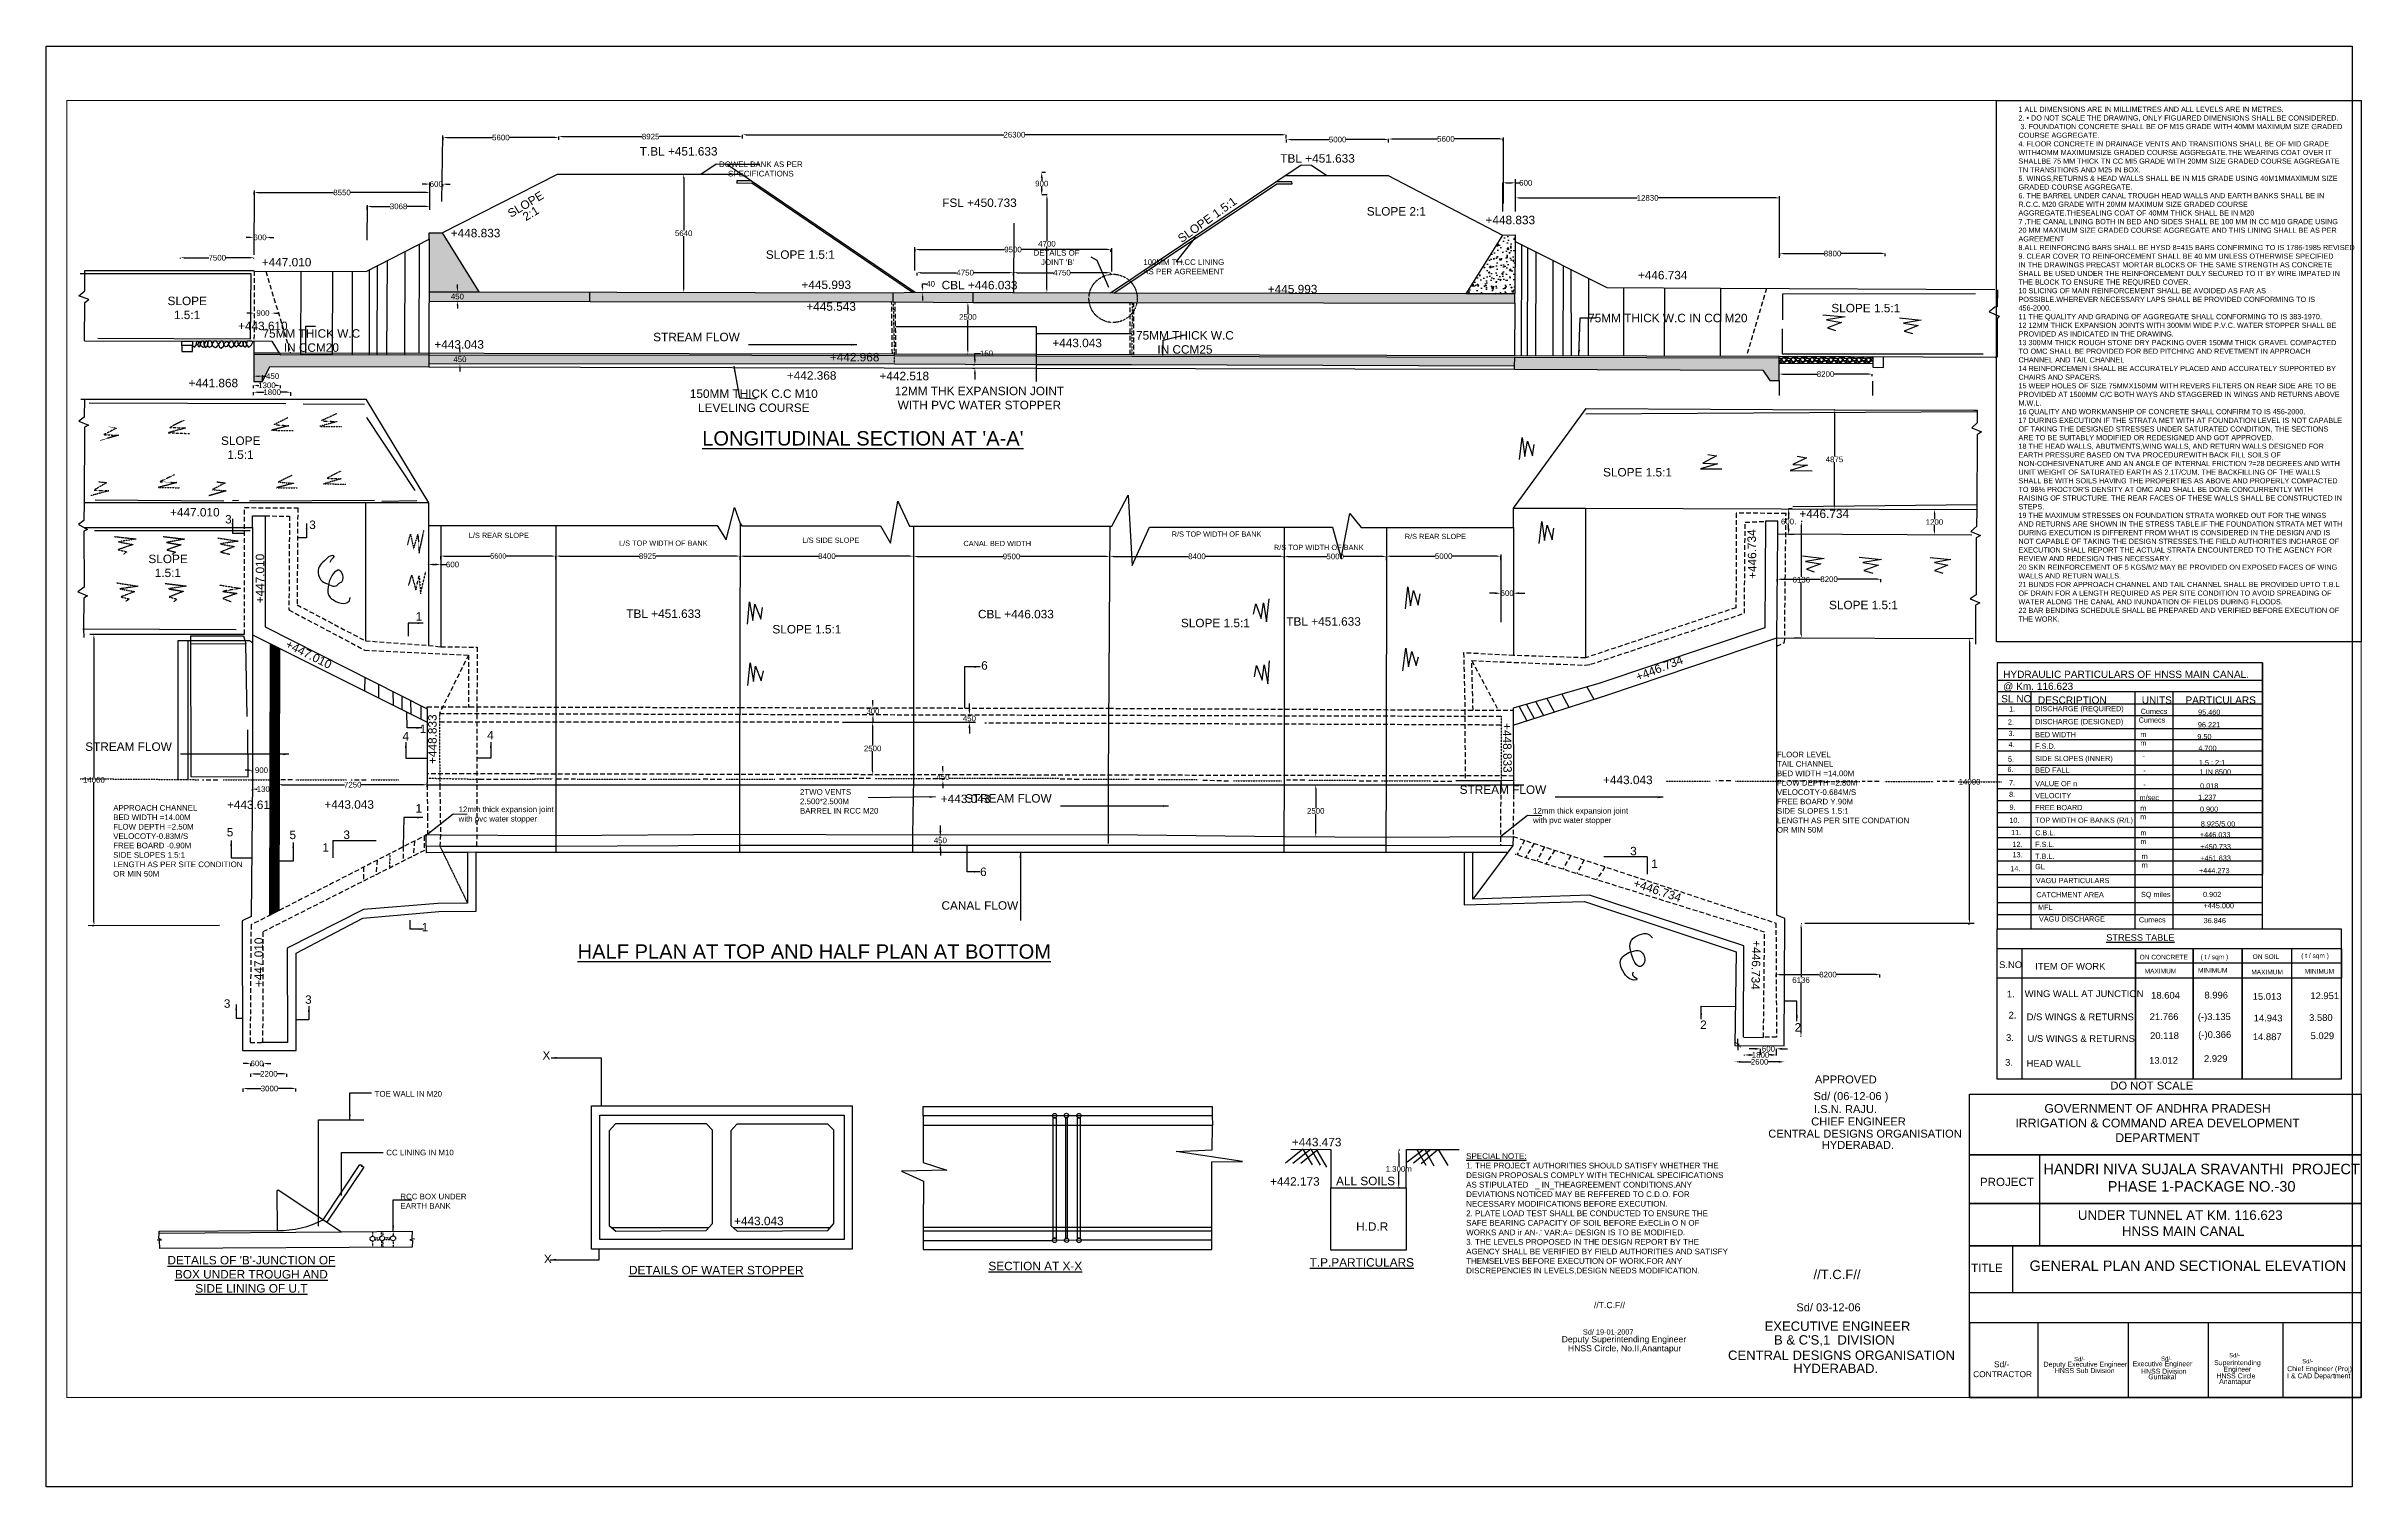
# Model space of a CAD drawing. Header units: inches. Extents: x -90004 to 33256, y -23519 to 53185.
import ezdxf

# ---------------------------------------------------------------- set-up
doc = ezdxf.new("R2010")
doc.units = ezdxf.units.IN
doc.header["$MEASUREMENT"] = 0
doc.linetypes.add('HIDDEN2', pattern=[0.1875, 0.125, -0.0625])
for name, color, linetype in [('DIM', 7, 'Continuous'), ('DIMENSION', 255, 'Continuous'), ('DRAWING', 7, 'Continuous'), ('HATCH', 7, 'Continuous'), ('TEXT', 255, 'Continuous')]:
    doc.layers.add(name, color=color, linetype=linetype)
doc.styles.add('Annotative', font='arial.ttf')
doc.styles.get("Standard").update_dxf_attribs({"font": 'arial.ttf'})
doc.linetypes.add('FENCELINE2', pattern='A,0.25,-0.1,[132,ltypeshp.shx,S=0.1,R=0,X=-0.1,Y=0],-0.1,1', length=1.45)
doc.dimstyles.new('HOZ', dxfattribs={"dimtxt": 300, "dimasz": 200, "dimexe": 0.18, "dimexo": 0.0625, "dimgap": 0.09, "dimtad": 0, "dimtih": 1, "dimtoh": 1, "dimdec": 0, "dimzin": 0, "dimdsep": 46, "dimtxsty": 'Standard', "dimcen": 0, "dimadec": 0, "dimazin": 0, "dimtfac": 1, "dimtdec": 0, "dimtofl": 0, "dimtmove": 0, "dimatfit": 3, "dimfxl": 1, "dimtolj": 1, "dimtzin": 0, "dimarcsym": 0})
doc.dimstyles.get("Standard").update_dxf_attribs({"dimtxt": 300, "dimasz": 300, "dimexe": 0.18, "dimexo": 0.0625, "dimgap": 0.09, "dimtad": 0, "dimtih": 1, "dimtoh": 1, "dimdec": 4, "dimzin": 0, "dimdsep": 46, "dimtxsty": 'Standard', "dimcen": 0.15625, "dimadec": 0, "dimazin": 0, "dimtfac": 1, "dimtdec": 4, "dimtofl": 0, "dimtmove": 0, "dimatfit": 3, "dimfxl": 1, "dimtolj": 1, "dimtzin": 0, "dimarcsym": 0})
picture_1 = doc.add_image_def('image1.jpg', size_in_pixel=(6504, 4064))
pattern_1 = [(50, (0, 0), (717.26, -62.752), [75, -825]), (355, (0, 0), (-138.7513, 752.192), [60, -660]), (100.4514, (59.8, -5.2), (578.5094, 689.4395), [63.74, -701.142]), (46.1842, (0, 200), (1067.241, -165.519), [112.5, -1237.5]), (96.6356, (88.9, 186.2), (934.663, 974.118), [95.61, -1051.713]), (351.1842, (0, 200), (934.662, 974.119), [90, -990]), (21, (100, 150), (596.907, -402.619), [75, -825]), (326, (100, 150), (243.3153, 725.15), [60, -660]), (71.4514, (149.74, 116.45), (840.2226, 322.5305), [63.74, -701.142]), (37.5, (0, 0), (12.15986, 332.89385), [0, -652, 0, -670, 0, -662.5]), (7.5, (0, 0), (263.0695, 394.4117), [0, -382, 0, -637, 0, -252.5]), (327.5, (-223, 0), (533.8224, -22.5549), [0, -250, 0, -780, 0, -1035]), (317.5, (-323, 0), (583.1862, 100.105), [0, -325, 0, -518, 0, -735])]

# ---------------------------------------------------------------- blocks, each defined once
blk = doc.blocks.new('_ArchTick')
at = {"color": 0, "linetype": 'ByBlock', "const_width": 0.15}
blk.add_lwpolyline([(-0.5, -0.5), (0.5, 0.5)], dxfattribs=at)
blk = doc.blocks.new('*D2')
at = {"layer": 'Defpoints', "color": 0, "transparency": 16777216}
for p in [(46, 27), (124, 28), (124, 27)]:
    blk.add_point(p, dxfattribs=at)
at = {"layer": 'TEXT', "color": 0, "lineweight": -2, "transparency": 16777216}
for p, q in [((46, 28), (46, 328)), ((124, 27), (46, 27)), ((46, 27), (46, -273))]:
    blk.add_line(p, q, dxfattribs=at)
at = {"layer": 'TEXT', "color": 0, "linetype": 'Continuous', "lineweight": -2, "transparency": 16777216}
blk.add_line((124, 28), (46, 28), dxfattribs=at)
at = {"layer": 'TEXT', "color": 0, "lineweight": -2, "transparency": 16777216, "xscale": 300, "yscale": 300, "zscale": 300}
for p, rotation in [((46, 28), 270), ((46, 27), 90)]:
    blk.add_blockref('_ArchTick', p, dxfattribs=dict(at, rotation=rotation))
at = {"layer": 'TEXT', "color": 0, "transparency": 16777216, "insert": (-7, -462), "char_height": 0.13, "attachment_point": 5, "rotation": 90, "style": 'Annotative'}
blk.add_mtext('\\A1;650', dxfattribs=at)
blk = doc.blocks.new('*D29')
at = {"layer": 'Defpoints', "color": 0, "transparency": 16777216}
for p in [(-69010, 26038), (-69010, 25858), (-62874, 25858)]:
    blk.add_point(p, dxfattribs=at)
at = {"layer": 'DIM', "color": 0, "lineweight": -2, "transparency": 16777216}
for p, q in [((-69010, 25858), (-69010, 26038)), ((-68810, 26038), (-66352, 26038)), ((-63074, 26038), (-65532, 26038)), ((-62874, 25858), (-62874, 26038))]:
    blk.add_line(p, q, dxfattribs=at)
at = {"layer": 'DIM', "color": 0, "transparency": 16777216}
for points in [[(-68810, 26071), (-68810, 26005), (-69010, 26038)], [(-63074, 26071), (-63074, 26005), (-62874, 26038)]]:
    blk.add_solid(points, dxfattribs=at)
at = {"layer": 'DIM', "color": 0, "transparency": 16777216, "insert": (-65942, 26038), "char_height": 275, "attachment_point": 5}
blk.add_mtext('\\A1;5600', dxfattribs=at)
blk = doc.blocks.new('*D30')
at = {"layer": 'Defpoints', "color": 0, "transparency": 16777216}
for p in [(-53071, 26038), (-62874, 25858), (-53071, 25832)]:
    blk.add_point(p, dxfattribs=at)
at = {"layer": 'DIM', "color": 0, "lineweight": -2, "transparency": 16777216}
for p, q in [((-62874, 25858), (-62874, 26038)), ((-62674, 26038), (-58439, 26038)), ((-53271, 26038), (-57540, 26038)), ((-53071, 25832), (-53071, 26038))]:
    blk.add_line(p, q, dxfattribs=at)
at = {"layer": 'DIM', "color": 0, "transparency": 16777216}
for points in [[(-62674, 26071), (-62674, 26004), (-62874, 26038)], [(-53271, 26071), (-53271, 26004), (-53071, 26038)]]:
    blk.add_solid(points, dxfattribs=at)
at = {"layer": 'DIM', "color": 0, "transparency": 16777216, "insert": (-57990, 26038), "char_height": 300, "attachment_point": 5}
blk.add_mtext('\\A1;8925', dxfattribs=at)
blk = doc.blocks.new('*D31')
at = {"layer": 'Defpoints', "color": 0, "transparency": 16777216}
for p in [(-53070, 26054), (-43848, 26054), (-43848, 26035)]:
    blk.add_point(p, dxfattribs=at)
at = {"layer": 'DIM', "color": 0, "lineweight": -2, "transparency": 16777216}
for p, q in [((-53070, 26054), (-53070, 26035)), ((-52870, 26035), (-48894, 26035)), ((-44048, 26035), (-47999, 26035)), ((-43848, 26054), (-43848, 26035))]:
    blk.add_line(p, q, dxfattribs=at)
at = {"layer": 'DIM', "color": 0, "transparency": 16777216}
for points in [[(-52870, 26068), (-52870, 26001), (-53070, 26035)], [(-44048, 26068), (-44048, 26001), (-43848, 26035)]]:
    blk.add_solid(points, dxfattribs=at)
at = {"layer": 'DIM', "color": 0, "transparency": 16777216, "insert": (-48447, 26035), "char_height": 300, "attachment_point": 5}
blk.add_mtext('\\A1;8400', dxfattribs=at)
blk = doc.blocks.new('*D32')
at = {"layer": 'Defpoints', "color": 0, "transparency": 16777216}
for p in [(-43848, 26054), (-33394, 26016), (-33394, 25988)]:
    blk.add_point(p, dxfattribs=at)
at = {"layer": 'DIM', "color": 0, "lineweight": -2, "transparency": 16777216}
for p, q in [((-43848, 26054), (-43848, 26015)), ((-43648, 26016), (-39068, 26016)), ((-33594, 26016), (-38173, 26016)), ((-33394, 25988), (-33394, 26016))]:
    blk.add_line(p, q, dxfattribs=at)
at = {"layer": 'DIM', "color": 0, "transparency": 16777216}
for points in [[(-43648, 26049), (-43648, 25982), (-43848, 26016)], [(-33594, 26049), (-33594, 25982), (-33394, 26016)]]:
    blk.add_solid(points, dxfattribs=at)
at = {"layer": 'DIM', "color": 0, "transparency": 16777216, "insert": (-38621, 26016), "char_height": 300, "attachment_point": 5}
blk.add_mtext('\\A1;9500', dxfattribs=at)
blk = doc.blocks.new('*D33')
at = {"layer": 'Defpoints', "color": 0, "transparency": 16777216}
for p in [(-33394, 25988), (-24111, 26024), (-24111, 25992)]:
    blk.add_point(p, dxfattribs=at)
at = {"layer": 'DIM', "color": 0, "lineweight": -2, "transparency": 16777216}
for p, q in [((-33394, 25988), (-33394, 26025)), ((-33194, 26024), (-29196, 26024)), ((-24311, 26024), (-28300, 26024)), ((-24111, 25992), (-24111, 26025))]:
    blk.add_line(p, q, dxfattribs=at)
at = {"layer": 'DIM', "color": 0, "transparency": 16777216}
for points in [[(-33194, 26058), (-33194, 25991), (-33394, 26024)], [(-24311, 26058), (-24311, 25991), (-24111, 26024)]]:
    blk.add_solid(points, dxfattribs=at)
at = {"layer": 'DIM', "color": 0, "transparency": 16777216, "insert": (-28748, 26024), "char_height": 300, "attachment_point": 5}
blk.add_mtext('\\A1;8400', dxfattribs=at)
blk = doc.blocks.new('*D34')
at = {"layer": 'Defpoints', "color": 0, "transparency": 16777216}
for p in [(-24111, 25924), (-18658, 26019), (-18658, 25915)]:
    blk.add_point(p, dxfattribs=at)
at = {"layer": 'DIM', "color": 0, "lineweight": -2, "transparency": 16777216}
for p, q in [((-24111, 25925), (-24111, 26020)), ((-23911, 26019), (-21840, 26019)), ((-18858, 26019), (-20945, 26019)), ((-18658, 25915), (-18658, 26020))]:
    blk.add_line(p, q, dxfattribs=at)
at = {"layer": 'DIM', "color": 0, "transparency": 16777216}
for points in [[(-23911, 26053), (-23911, 25986), (-24111, 26019)], [(-18858, 26053), (-18858, 25986), (-18658, 26019)]]:
    blk.add_solid(points, dxfattribs=at)
at = {"layer": 'DIM', "color": 0, "transparency": 16777216, "insert": (-21392, 26019), "char_height": 300, "attachment_point": 5}
blk.add_mtext('\\A1;5000', dxfattribs=at)
blk = doc.blocks.new('*D35')
at = {"layer": 'Defpoints', "color": 0, "transparency": 16777216}
for p in [(-12579, 26033), (-18658, 25818), (-12579, 25818)]:
    blk.add_point(p, dxfattribs=at)
at = {"layer": 'DIM', "color": 0, "lineweight": -2, "transparency": 16777216}
for p, q in [((-18658, 25818), (-18658, 26033)), ((-18458, 26033), (-16064, 26033)), ((-12779, 26033), (-15169, 26033)), ((-12579, 25818), (-12579, 26033))]:
    blk.add_line(p, q, dxfattribs=at)
at = {"layer": 'DIM', "color": 0, "transparency": 16777216}
for points in [[(-18458, 26067), (-18458, 26000), (-18658, 26033)], [(-12779, 26067), (-12779, 26000), (-12579, 26033)]]:
    blk.add_solid(points, dxfattribs=at)
at = {"layer": 'DIM', "color": 0, "transparency": 16777216, "insert": (-15616, 26033), "char_height": 300, "attachment_point": 5}
blk.add_mtext('\\A1;5000', dxfattribs=at)
blk = doc.blocks.new('*D4')
at = {"layer": 'Defpoints', "color": 0, "transparency": 16777216}
for p in [(-78963, 43022), (-78294, 43022), (-78294, 43008)]:
    blk.add_point(p, dxfattribs=at)
at = {"layer": 'DIM', "color": 0, "lineweight": -2, "transparency": 16777216}
for p, q in [((-79163, 43008), (-79363, 43008)), ((-78963, 43022), (-78963, 43008)), ((-78294, 43022), (-78294, 43008)), ((-78094, 43008), (-77894, 43008))]:
    blk.add_line(p, q, dxfattribs=at)
at = {"layer": 'DIM', "color": 0, "transparency": 16777216}
for points in [[(-79163, 43041), (-79163, 42975), (-78963, 43008)], [(-78094, 43041), (-78094, 42975), (-78294, 43008)]]:
    blk.add_solid(points, dxfattribs=at)
at = {"layer": 'DIM', "color": 0, "transparency": 16777216, "insert": (-78629, 43008), "char_height": 300, "attachment_point": 5}
blk.add_mtext('\\A1;600', dxfattribs=at)
blk = doc.blocks.new('*D5')
at = {"layer": 'Defpoints', "color": 0, "transparency": 16777216}
for p in [(-78948, 41926), (-82859, 41891), (-78948, 41891)]:
    blk.add_point(p, dxfattribs=at)
at = {"layer": 'DIM', "color": 0, "lineweight": -2, "transparency": 16777216}
for p, q in [((-82859, 41891), (-82859, 41926)), ((-82659, 41926), (-81350, 41926)), ((-79148, 41926), (-80457, 41926)), ((-78948, 41891), (-78948, 41926))]:
    blk.add_line(p, q, dxfattribs=at)
at = {"layer": 'DIM', "color": 0, "transparency": 16777216}
for points in [[(-82659, 41959), (-82659, 41893), (-82859, 41926)], [(-79148, 41959), (-79148, 41893), (-78948, 41926)]]:
    blk.add_solid(points, dxfattribs=at)
at = {"layer": 'DIM', "color": 0, "transparency": 16777216, "insert": (-80903, 41926), "char_height": 300, "attachment_point": 5}
blk.add_mtext('\\A1;7500', dxfattribs=at)
blk = doc.blocks.new('*D6')
at = {"layer": 'Defpoints', "color": 0, "transparency": 16777216}
for p in [(-68884, 48209), (-62728, 48325), (-62728, 48209)]:
    blk.add_point(p, dxfattribs=at)
at = {"layer": 'DIM', "color": 0, "lineweight": -2, "transparency": 16777216}
for p, q in [((-68884, 48209), (-68884, 48325)), ((-68684, 48325), (-66254, 48325)), ((-62928, 48325), (-65359, 48325)), ((-62728, 48209), (-62728, 48325))]:
    blk.add_line(p, q, dxfattribs=at)
at = {"layer": 'DIM', "color": 0, "transparency": 16777216}
for points in [[(-68684, 48358), (-68684, 48292), (-68884, 48325)], [(-62928, 48358), (-62928, 48292), (-62728, 48325)]]:
    blk.add_solid(points, dxfattribs=at)
at = {"layer": 'DIM', "color": 0, "transparency": 16777216, "insert": (-65806, 48325), "char_height": 300, "attachment_point": 5}
blk.add_mtext('\\A1;5600', dxfattribs=at)
blk = doc.blocks.new('*D7')
at = {"layer": 'Defpoints', "color": 0, "transparency": 16777216}
for p in [(-62728, 48267), (-52939, 48377), (-52939, 48267)]:
    blk.add_point(p, dxfattribs=at)
at = {"layer": 'DIM', "color": 0, "lineweight": -2, "transparency": 16777216}
for p, q in [((-62728, 48267), (-62728, 48377)), ((-62528, 48377), (-58283, 48377)), ((-53139, 48377), (-57384, 48377)), ((-52939, 48267), (-52939, 48377))]:
    blk.add_line(p, q, dxfattribs=at)
at = {"layer": 'DIM', "color": 0, "transparency": 16777216}
for points in [[(-62528, 48411), (-62528, 48344), (-62728, 48377)], [(-53139, 48411), (-53139, 48344), (-52939, 48377)]]:
    blk.add_solid(points, dxfattribs=at)
at = {"layer": 'DIM', "color": 0, "transparency": 16777216, "insert": (-57833, 48377), "char_height": 300, "attachment_point": 5}
blk.add_mtext('\\A1;8925', dxfattribs=at)
blk = doc.blocks.new('*D8')
at = {"layer": 'Defpoints', "color": 0, "transparency": 16777216}
for p in [(-52939, 48377), (-23999, 48476), (-23999, 48272)]:
    blk.add_point(p, dxfattribs=at)
at = {"layer": 'DIM', "color": 0, "lineweight": -2, "transparency": 16777216}
for p, q in [((-52939, 48377), (-52939, 48476)), ((-52739, 48476), (-39035, 48476)), ((-24199, 48476), (-37902, 48476)), ((-23999, 48272), (-23999, 48476))]:
    blk.add_line(p, q, dxfattribs=at)
at = {"layer": 'DIM', "color": 0, "transparency": 16777216}
for points in [[(-52739, 48509), (-52739, 48442), (-52939, 48476)], [(-24199, 48509), (-24199, 48442), (-23999, 48476)]]:
    blk.add_solid(points, dxfattribs=at)
at = {"layer": 'DIM', "color": 0, "transparency": 16777216, "insert": (-38469, 48476), "char_height": 300, "attachment_point": 5}
blk.add_mtext('\\A1;26300', dxfattribs=at)
blk = doc.blocks.new('*D9')
at = {"layer": 'Defpoints', "color": 0, "transparency": 16777216}
for p in [(-18546, 48218), (-23977, 48056), (-18546, 48064)]:
    blk.add_point(p, dxfattribs=at)
at = {"layer": 'DIM', "color": 0, "lineweight": -2, "transparency": 16777216}
for p, q in [((-23977, 48057), (-23977, 48218)), ((-23777, 48218), (-21709, 48218)), ((-18746, 48218), (-20814, 48218)), ((-18546, 48065), (-18546, 48218))]:
    blk.add_line(p, q, dxfattribs=at)
at = {"layer": 'DIM', "color": 0, "transparency": 16777216}
for points in [[(-23777, 48252), (-23777, 48185), (-23977, 48218)], [(-18746, 48252), (-18746, 48185), (-18546, 48218)]]:
    blk.add_solid(points, dxfattribs=at)
at = {"layer": 'DIM', "color": 0, "transparency": 16777216, "insert": (-21261, 48218), "char_height": 300, "attachment_point": 5}
blk.add_mtext('\\A1;5000', dxfattribs=at)
blk = doc.blocks.new('*D10')
at = {"layer": 'Defpoints', "color": 0, "transparency": 16777216}
for p in [(-12441, 48249), (-12441, 48141), (-18546, 48065)]:
    blk.add_point(p, dxfattribs=at)
at = {"layer": 'DIM', "color": 0, "lineweight": -2, "transparency": 16777216}
for p, q in [((-18546, 48065), (-18546, 48249)), ((-18346, 48249), (-15941, 48249)), ((-12641, 48249), (-15046, 48249)), ((-12441, 48141), (-12441, 48249))]:
    blk.add_line(p, q, dxfattribs=at)
at = {"layer": 'DIM', "color": 0, "transparency": 16777216}
for points in [[(-18346, 48282), (-18346, 48216), (-18546, 48249)], [(-12641, 48282), (-12641, 48216), (-12441, 48249)]]:
    blk.add_solid(points, dxfattribs=at)
at = {"layer": 'DIM', "color": 0, "transparency": 16777216, "insert": (-15494, 48249), "char_height": 300, "attachment_point": 5}
blk.add_mtext('\\A1;5600', dxfattribs=at)
blk = doc.blocks.new('*D11')
at = {"layer": 'Defpoints', "color": 0, "transparency": 16777216}
for p in [(-11796, 45915), (-12470, 44382), (-11796, 44395)]:
    blk.add_point(p, dxfattribs=at)
at = {"layer": 'DIM', "color": 0, "lineweight": -2, "transparency": 16777216}
for p, q in [((-12470, 44382), (-12470, 45915)), ((-12270, 45915), (-11996, 45915)), ((-11796, 44395), (-11796, 45915)), ((-11796, 45915), (-11577, 45915))]:
    blk.add_line(p, q, dxfattribs=at)
at = {"layer": 'DIM', "color": 0, "transparency": 16777216}
for points in [[(-12270, 45948), (-12270, 45882), (-12470, 45915)], [(-11996, 45948), (-11996, 45882), (-11796, 45915)]]:
    blk.add_solid(points, dxfattribs=at)
at = {"layer": 'DIM', "color": 0, "transparency": 16777216, "insert": (-11245, 45915), "char_height": 300, "attachment_point": 5}
blk.add_mtext('\\A1;600', dxfattribs=at)
blk = doc.blocks.new('*D12')
at = {"layer": 'Defpoints', "color": 0, "transparency": 16777216}
for p in [(-11787, 45035), (2270, 45112), (2270, 44980)]:
    blk.add_point(p, dxfattribs=at)
at = {"layer": 'DIM', "color": 0, "lineweight": -2, "transparency": 16777216}
for p, q in [((-11787, 45035), (-11787, 45112)), ((-11587, 45112), (-5309, 45112)), ((2070, 45112), (-4209, 45112)), ((2270, 44980), (2270, 45112))]:
    blk.add_line(p, q, dxfattribs=at)
at = {"layer": 'DIM', "color": 0, "transparency": 16777216}
for points in [[(-11587, 45145), (-11587, 45078), (-11787, 45112)], [(2070, 45145), (2070, 45078), (2270, 45112)]]:
    blk.add_solid(points, dxfattribs=at)
at = {"layer": 'DIM', "color": 0, "transparency": 16777216, "insert": (-4759, 45112), "char_height": 300, "attachment_point": 5}
blk.add_mtext('\\A1;12830', dxfattribs=at)
blk = doc.blocks.new('*D13')
at = {"layer": 'Defpoints', "color": 0, "transparency": 16777216}
for p in [(2276, 42045), (7897, 42147), (7897, 42007)]:
    blk.add_point(p, dxfattribs=at)
at = {"layer": 'DIM', "color": 0, "lineweight": -2, "transparency": 16777216}
for p, q in [((2276, 42045), (2276, 42147)), ((2476, 42147), (4639, 42147)), ((7697, 42147), (5534, 42147)), ((7897, 42007), (7897, 42147))]:
    blk.add_line(p, q, dxfattribs=at)
at = {"layer": 'DIM', "color": 0, "transparency": 16777216}
for points in [[(2476, 42180), (2476, 42113), (2276, 42147)], [(7697, 42180), (7697, 42113), (7897, 42147)]]:
    blk.add_solid(points, dxfattribs=at)
at = {"layer": 'DIM', "color": 0, "transparency": 16777216, "insert": (5087, 42147), "char_height": 300, "attachment_point": 5}
blk.add_mtext('\\A1;8800', dxfattribs=at)
blk = doc.blocks.new('*D14')
at = {"layer": 'Defpoints', "color": 0, "transparency": 16777216}
for p in [(-43753, 42254), (-33330, 42361), (-33330, 42237)]:
    blk.add_point(p, dxfattribs=at)
at = {"layer": 'DIM', "color": 0, "lineweight": -2, "transparency": 16777216}
for p, q in [((-43753, 42254), (-43753, 42361)), ((-43553, 42361), (-38989, 42361)), ((-33530, 42361), (-38094, 42361)), ((-33330, 42237), (-33330, 42361))]:
    blk.add_line(p, q, dxfattribs=at)
at = {"layer": 'DIM', "color": 0, "transparency": 16777216}
for points in [[(-43553, 42394), (-43553, 42327), (-43753, 42361)], [(-33530, 42394), (-33530, 42327), (-33330, 42361)]]:
    blk.add_solid(points, dxfattribs=at)
at = {"layer": 'DIM', "color": 0, "transparency": 16777216, "insert": (-38542, 42361), "char_height": 300, "attachment_point": 5}
blk.add_mtext('\\A1;9500', dxfattribs=at)
blk = doc.blocks.new('*D36')
at = {"layer": 'Defpoints', "color": 0, "transparency": 16777216}
for p in [(-36720, 45271), (-36737, 40066), (-36737, 40066)]:
    blk.add_point(p, dxfattribs=at)
at = {"layer": 'DIM', "color": 0, "lineweight": -2, "transparency": 16777216}
for p, q in [((-36720, 45271), (-36737, 45271)), ((-36737, 45071), (-36737, 42822)), ((-36737, 40266), (-36737, 42515)), ((-36737, 40066), (-36737, 40066))]:
    blk.add_line(p, q, dxfattribs=at)
at = {"layer": 'DIM', "color": 0, "transparency": 16777216}
for points in [[(-36771, 45071), (-36704, 45071), (-36737, 45271)], [(-36771, 40266), (-36704, 40266), (-36737, 40066)]]:
    blk.add_solid(points, dxfattribs=at)
at = {"layer": 'DIM', "color": 0, "transparency": 16777216, "insert": (-36737, 42669), "char_height": 300, "attachment_point": 5}
blk.add_mtext('\\A1;4700', dxfattribs=at)
blk = doc.blocks.new('*D15')
at = {"layer": 'Defpoints', "color": 0, "transparency": 16777216}
for p in [(-43651, 40986), (-38523, 41130), (-38523, 41007)]:
    blk.add_point(p, dxfattribs=at)
at = {"layer": 'DIM', "color": 0, "lineweight": -2, "transparency": 16777216}
for p, q in [((-43651, 40986), (-43651, 41130)), ((-43451, 41130), (-41541, 41130)), ((-38723, 41130), (-40633, 41130)), ((-38523, 41007), (-38523, 41130))]:
    blk.add_line(p, q, dxfattribs=at)
at = {"layer": 'DIM', "color": 0, "transparency": 16777216}
for points in [[(-43451, 41163), (-43451, 41096), (-43651, 41130)], [(-38723, 41163), (-38723, 41096), (-38523, 41130)]]:
    blk.add_solid(points, dxfattribs=at)
at = {"layer": 'DIM', "color": 0, "transparency": 16777216, "insert": (-41087, 41130), "char_height": 300, "attachment_point": 5}
blk.add_mtext('\\A1;4750', dxfattribs=at)
blk = doc.blocks.new('*D37')
at = {"layer": 'Defpoints', "color": 0, "transparency": 16777216}
for p in [(-38523, 40983), (-33348, 41129), (-33348, 41040)]:
    blk.add_point(p, dxfattribs=at)
at = {"layer": 'DIM', "color": 0, "lineweight": -2, "transparency": 16777216}
for p, q in [((-38523, 40983), (-38523, 41130)), ((-38323, 41129), (-36389, 41129)), ((-33548, 41129), (-35482, 41129)), ((-33348, 41040), (-33348, 41130))]:
    blk.add_line(p, q, dxfattribs=at)
at = {"layer": 'DIM', "color": 0, "transparency": 16777216}
for points in [[(-38323, 41163), (-38323, 41096), (-38523, 41129)], [(-33548, 41163), (-33548, 41096), (-33348, 41129)]]:
    blk.add_solid(points, dxfattribs=at)
at = {"layer": 'DIM', "color": 0, "transparency": 16777216, "insert": (-35935, 41129), "char_height": 300, "attachment_point": 5}
blk.add_mtext('\\A1;4750', dxfattribs=at)
blk = doc.blocks.new('*D16')
at = {"layer": 'Defpoints', "color": 0, "transparency": 16777216}
for p in [(-43352, 40134), (-43352, 40134), (-43348, 40046)]:
    blk.add_point(p, dxfattribs=at)
at = {"layer": 'DIM', "color": 0, "lineweight": -2, "transparency": 16777216}
for p, q in [((-43352, 40334), (-43352, 40534)), ((-43352, 40534), (-43152, 40534)), ((-43352, 40134), (-43352, 40134)), ((-43348, 40046), (-43352, 40046)), ((-43352, 39846), (-43352, 39646))]:
    blk.add_line(p, q, dxfattribs=at)
at = {"layer": 'DIM', "color": 0, "transparency": 16777216}
for points in [[(-43385, 40334), (-43319, 40334), (-43352, 40134)], [(-43385, 39846), (-43319, 39846), (-43352, 40046)]]:
    blk.add_solid(points, dxfattribs=at)
at = {"layer": 'DIM', "color": 0, "transparency": 16777216, "insert": (-42931, 40534), "char_height": 300, "attachment_point": 5}
blk.add_mtext('\\A1;40', dxfattribs=at)
blk = doc.blocks.new('*D38')
at = {"layer": 'Defpoints', "color": 0, "transparency": 16777216}
for p in [(-40950, 39550), (-40944, 39550), (-40965, 36798)]:
    blk.add_point(p, dxfattribs=at)
at = {"layer": 'DIM', "color": 0, "lineweight": -2, "transparency": 16777216}
for p, q in [((-40950, 39550), (-40944, 39550)), ((-40944, 39350), (-40944, 38922)), ((-40944, 36998), (-40944, 38616)), ((-40965, 36798), (-40944, 36798))]:
    blk.add_line(p, q, dxfattribs=at)
at = {"layer": 'DIM', "color": 0, "transparency": 16777216}
for points in [[(-40978, 39350), (-40911, 39350), (-40944, 39550)], [(-40978, 36998), (-40911, 36998), (-40944, 36798)]]:
    blk.add_solid(points, dxfattribs=at)
at = {"layer": 'DIM', "color": 0, "transparency": 16777216, "insert": (-40944, 38769), "char_height": 300, "attachment_point": 5}
blk.add_mtext('\\A1;2500', dxfattribs=at)
blk = doc.blocks.new('*D17')
at = {"layer": 'Defpoints', "color": 0, "transparency": 16777216}
for p in [(-78939, 45289), (-69582, 45398), (-69582, 45260)]:
    blk.add_point(p, dxfattribs=at)
at = {"layer": 'DIM', "color": 0, "lineweight": -2, "transparency": 16777216}
for p, q in [((-78939, 45289), (-78939, 45398)), ((-78739, 45398), (-74708, 45398)), ((-69782, 45398), (-73813, 45398)), ((-69582, 45260), (-69582, 45398))]:
    blk.add_line(p, q, dxfattribs=at)
at = {"layer": 'DIM', "color": 0, "transparency": 16777216}
for points in [[(-78739, 45431), (-78739, 45364), (-78939, 45398)], [(-69782, 45431), (-69782, 45364), (-69582, 45398)]]:
    blk.add_solid(points, dxfattribs=at)
at = {"layer": 'DIM', "color": 0, "transparency": 16777216, "insert": (-74261, 45398), "char_height": 300, "attachment_point": 5}
blk.add_mtext('\\A1;8550', dxfattribs=at)
blk = doc.blocks.new('*D18')
at = {"layer": 'Defpoints', "color": 0, "transparency": 16777216}
for p in [(-72922, 44481), (-69582, 44659), (-69582, 44482)]:
    blk.add_point(p, dxfattribs=at)
at = {"layer": 'DIM', "color": 0, "lineweight": -2, "transparency": 16777216}
for p, q in [((-72922, 44481), (-72922, 44659)), ((-72722, 44659), (-71700, 44659)), ((-69782, 44659), (-70804, 44659)), ((-69582, 44482), (-69582, 44659))]:
    blk.add_line(p, q, dxfattribs=at)
at = {"layer": 'DIM', "color": 0, "transparency": 16777216}
for points in [[(-72722, 44692), (-72722, 44625), (-72922, 44659)], [(-69782, 44692), (-69782, 44625), (-69582, 44659)]]:
    blk.add_solid(points, dxfattribs=at)
at = {"layer": 'DIM', "color": 0, "transparency": 16777216, "insert": (-71252, 44659), "char_height": 300, "attachment_point": 5}
blk.add_mtext('\\A1;3068', dxfattribs=at)
blk = doc.blocks.new('*D19')
at = {"layer": 'Defpoints', "color": 0, "transparency": 16777216}
for p in [(-69587, 45695), (-68900, 45846), (-68900, 45715)]:
    blk.add_point(p, dxfattribs=at)
at = {"layer": 'DIM', "color": 0, "lineweight": -2, "transparency": 16777216}
for p, q in [((-69787, 45846), (-69987, 45846)), ((-69587, 45695), (-69587, 45847)), ((-68900, 45715), (-68900, 45847)), ((-68700, 45846), (-68500, 45846))]:
    blk.add_line(p, q, dxfattribs=at)
at = {"layer": 'DIM', "color": 0, "transparency": 16777216}
for points in [[(-69787, 45880), (-69787, 45813), (-69587, 45846)], [(-68700, 45880), (-68700, 45813), (-68900, 45846)]]:
    blk.add_solid(points, dxfattribs=at)
at = {"layer": 'DIM', "color": 0, "transparency": 16777216, "insert": (-69244, 45846), "char_height": 300, "attachment_point": 5}
blk.add_mtext('\\A1;600', dxfattribs=at)
blk = doc.blocks.new('*D20')
at = {"layer": 'Defpoints', "color": 0, "transparency": 16777216}
for p in [(-78978, 34974), (-77542, 35130), (-77542, 34984)]:
    blk.add_point(p, dxfattribs=at)
at = {"layer": 'DIM', "color": 0, "lineweight": -2, "transparency": 16777216}
for p, q in [((-78978, 34975), (-78978, 35130)), ((-78778, 35130), (-78694, 35130)), ((-77742, 35130), (-77827, 35130)), ((-77542, 34984), (-77542, 35130))]:
    blk.add_line(p, q, dxfattribs=at)
at = {"layer": 'DIM', "color": 0, "transparency": 16777216}
for points in [[(-78778, 35163), (-78778, 35096), (-78978, 35130)], [(-77742, 35163), (-77742, 35096), (-77542, 35130)]]:
    blk.add_solid(points, dxfattribs=at)
at = {"layer": 'DIM', "color": 0, "transparency": 16777216, "insert": (-78260, 35130), "char_height": 300, "attachment_point": 5}
blk.add_mtext('\\A1;1300', dxfattribs=at)
blk = doc.blocks.new('*D21')
at = {"layer": 'Defpoints', "color": 0, "transparency": 16777216}
for p in [(-78969, 34600), (-76994, 34764), (-76994, 34572)]:
    blk.add_point(p, dxfattribs=at)
at = {"layer": 'DIM', "color": 0, "lineweight": -2, "transparency": 16777216}
for p, q in [((-78969, 34600), (-78969, 34764)), ((-78769, 34764), (-78415, 34764)), ((-77194, 34764), (-77548, 34764)), ((-76994, 34572), (-76994, 34764))]:
    blk.add_line(p, q, dxfattribs=at)
at = {"layer": 'DIM', "color": 0, "transparency": 16777216}
for points in [[(-78769, 34798), (-78769, 34731), (-78969, 34764)], [(-77194, 34798), (-77194, 34731), (-76994, 34764)]]:
    blk.add_solid(points, dxfattribs=at)
at = {"layer": 'DIM', "color": 0, "transparency": 16777216, "insert": (-77981, 34764), "char_height": 300, "attachment_point": 5}
blk.add_mtext('\\A1;1800', dxfattribs=at)
blk = doc.blocks.new('*D39')
at = {"layer": 'Defpoints', "color": 0, "transparency": 16777216}
for p in [(-46033, 17192), (-46039, 14397), (-46014, 14397)]:
    blk.add_point(p, dxfattribs=at)
at = {"layer": 'DIM', "color": 0, "lineweight": -2, "transparency": 16777216}
for p, q in [((-46033, 17192), (-46014, 17192)), ((-46014, 16992), (-46014, 15948)), ((-46014, 14597), (-46014, 15641)), ((-46039, 14397), (-46014, 14397))]:
    blk.add_line(p, q, dxfattribs=at)
at = {"layer": 'DIM', "color": 0, "transparency": 16777216}
for points in [[(-46048, 16992), (-45981, 16992), (-46014, 17192)], [(-46048, 14597), (-45981, 14597), (-46014, 14397)]]:
    blk.add_solid(points, dxfattribs=at)
at = {"layer": 'DIM', "color": 0, "transparency": 16777216, "insert": (-46014, 15794), "char_height": 300, "attachment_point": 5}
blk.add_mtext('\\A1;2500', dxfattribs=at)
blk = doc.blocks.new('*D40')
at = {"layer": 'Defpoints', "color": 0, "transparency": 16777216}
for p in [(-46009, 17596), (-46008, 17957), (-46002, 17596)]:
    blk.add_point(p, dxfattribs=at)
at = {"layer": 'DIM', "color": 0, "lineweight": -2, "transparency": 16777216}
for p, q in [((-46009, 17596), (-46002, 17596)), ((-46008, 17957), (-46002, 17957)), ((-46002, 18157), (-46002, 18357)), ((-46002, 17396), (-46002, 17196))]:
    blk.add_line(p, q, dxfattribs=at)
at = {"layer": 'DIM', "color": 0, "transparency": 16777216}
for points in [[(-46035, 18157), (-45969, 18157), (-46002, 17957)], [(-46035, 17396), (-45969, 17396), (-46002, 17596)]]:
    blk.add_solid(points, dxfattribs=at)
at = {"layer": 'DIM', "color": 0, "transparency": 16777216, "insert": (-46002, 17777), "char_height": 300, "attachment_point": 5}
blk.add_mtext('\\A1;300', dxfattribs=at)
blk = doc.blocks.new('*D22')
at = {"layer": 'Defpoints', "color": 0, "transparency": 16777216}
for p in [(-42279, 14086), (-42278, 14447), (-42272, 14086)]:
    blk.add_point(p, dxfattribs=at)
at = {"layer": 'DIM', "color": 0, "lineweight": -2, "transparency": 16777216}
for p, q in [((-42272, 14647), (-42272, 14847)), ((-42279, 14086), (-42272, 14086)), ((-42278, 14447), (-42272, 14447)), ((-42272, 13886), (-42272, 13686))]:
    blk.add_line(p, q, dxfattribs=at)
at = {"layer": 'DIM', "color": 0, "transparency": 16777216}
for points in [[(-42305, 14647), (-42239, 14647), (-42272, 14447)], [(-42305, 13886), (-42239, 13886), (-42272, 14086)]]:
    blk.add_solid(points, dxfattribs=at)
at = {"layer": 'DIM', "color": 0, "transparency": 16777216, "insert": (-42272, 14267), "char_height": 300, "attachment_point": 5}
blk.add_mtext('\\A1;450', dxfattribs=at)
blk = doc.blocks.new('*D41')
at = {"layer": 'Defpoints', "color": 0, "transparency": 16777216}
for p in [(5210, 33833), (5188, 28541), (5190, 28541)]:
    blk.add_point(p, dxfattribs=at)
at = {"layer": 'DIM', "color": 0, "lineweight": -2, "transparency": 16777216}
for p, q in [((5210, 33833), (5188, 33833)), ((5188, 33633), (5188, 31340)), ((5188, 28741), (5188, 31034)), ((5190, 28541), (5188, 28541))]:
    blk.add_line(p, q, dxfattribs=at)
at = {"layer": 'DIM', "color": 0, "transparency": 16777216}
for points in [[(5154, 33633), (5221, 33633), (5188, 33833)], [(5154, 28741), (5221, 28741), (5188, 28541)]]:
    blk.add_solid(points, dxfattribs=at)
at = {"layer": 'DIM', "color": 0, "transparency": 16777216, "insert": (5188, 31187), "char_height": 300, "attachment_point": 5}
blk.add_mtext('\\A1;4875', dxfattribs=at)
blk = doc.blocks.new('*D42')
at = {"layer": 'Defpoints', "color": 0, "transparency": 16777216}
for p in [(2238, 35623), (7192, 35730), (7192, 35619)]:
    blk.add_point(p, dxfattribs=at)
at = {"layer": 'DIM', "color": 0, "lineweight": -2, "transparency": 16777216}
for p, q in [((2238, 35624), (2238, 35730)), ((2438, 35730), (4267, 35730)), ((6992, 35730), (5162, 35730)), ((7192, 35619), (7192, 35730))]:
    blk.add_line(p, q, dxfattribs=at)
at = {"layer": 'DIM', "color": 0, "transparency": 16777216}
for points in [[(2438, 35763), (2438, 35696), (2238, 35730)], [(6992, 35763), (6992, 35696), (7192, 35730)]]:
    blk.add_solid(points, dxfattribs=at)
at = {"layer": 'DIM', "color": 0, "transparency": 16777216, "insert": (4715, 35730), "char_height": 300, "attachment_point": 5}
blk.add_mtext('\\A1;8200', dxfattribs=at)
blk = doc.blocks.new('*D43')
at = {"layer": 'Defpoints', "color": 0, "transparency": 16777216}
for p in [(10518, 28520), (10512, 27181), (10512, 27181)]:
    blk.add_point(p, dxfattribs=at)
at = {"layer": 'DIM', "color": 0, "lineweight": -2, "transparency": 16777216}
for p, q in [((10518, 28520), (10512, 28520)), ((10512, 28320), (10512, 28003)), ((10512, 27381), (10512, 27697)), ((10512, 27181), (10512, 27181))]:
    blk.add_line(p, q, dxfattribs=at)
at = {"layer": 'DIM', "color": 0, "transparency": 16777216}
for points in [[(10479, 28320), (10546, 28320), (10512, 28520)], [(10479, 27381), (10546, 27381), (10512, 27181)]]:
    blk.add_solid(points, dxfattribs=at)
at = {"layer": 'DIM', "color": 0, "transparency": 16777216, "insert": (10512, 27850), "char_height": 300, "attachment_point": 5}
blk.add_mtext('\\A1;1200', dxfattribs=at)
blk = doc.blocks.new('*D44')
at = {"layer": 'Defpoints', "color": 0, "transparency": 16777216}
for p in [(2146, 24679), (7658, 24805), (7658, 24651)]:
    blk.add_point(p, dxfattribs=at)
at = {"layer": 'DIM', "color": 0, "lineweight": -2, "transparency": 16777216}
for p, q in [((2146, 24679), (2146, 24805)), ((2346, 24805), (4454, 24805)), ((7458, 24805), (5350, 24805)), ((7658, 24651), (7658, 24805))]:
    blk.add_line(p, q, dxfattribs=at)
at = {"layer": 'DIM', "color": 0, "transparency": 16777216}
for points in [[(2346, 24838), (2346, 24771), (2146, 24805)], [(7458, 24838), (7458, 24771), (7658, 24805)]]:
    blk.add_solid(points, dxfattribs=at)
at = {"layer": 'DIM', "color": 0, "transparency": 16777216, "insert": (4902, 24805), "char_height": 300, "attachment_point": 5}
blk.add_mtext('\\A1;8200', dxfattribs=at)
blk = doc.blocks.new('*D45')
at = {"layer": 'Defpoints', "color": 0, "transparency": 16777216}
for p in [(12336, 21652), (12310, 6461), (12380, 6461)]:
    blk.add_point(p, dxfattribs=at)
at = {"layer": 'DIM', "color": 0, "lineweight": -2, "transparency": 16777216}
for p, q in [((12336, 21652), (12380, 21652)), ((12380, 21452), (12380, 14170)), ((12380, 6661), (12380, 13864)), ((12310, 6461), (12380, 6461))]:
    blk.add_line(p, q, dxfattribs=at)
at = {"layer": 'DIM', "color": 0, "transparency": 16777216}
for points in [[(12347, 21452), (12413, 21452), (12380, 21652)], [(12347, 6661), (12413, 6661), (12380, 6461)]]:
    blk.add_solid(points, dxfattribs=at)
at = {"layer": 'DIM', "color": 0, "transparency": 16777216, "insert": (12380, 14017), "char_height": 300, "attachment_point": 5}
blk.add_mtext('\\A1;14000', dxfattribs=at)
blk = doc.blocks.new('*D46')
at = {"layer": 'Defpoints', "color": 0, "transparency": 16777216}
for p in [(7604, 3749), (2087, 3621), (7604, 3589)]:
    blk.add_point(p, dxfattribs=at)
at = {"layer": 'DIM', "color": 0, "lineweight": -2, "transparency": 16777216}
for p, q in [((2087, 3621), (2087, 3749)), ((2287, 3749), (4398, 3749)), ((7404, 3749), (5293, 3749)), ((7604, 3589), (7604, 3749))]:
    blk.add_line(p, q, dxfattribs=at)
at = {"layer": 'DIM', "color": 0, "transparency": 16777216}
for points in [[(2287, 3782), (2287, 3716), (2087, 3749)], [(7404, 3782), (7404, 3716), (7604, 3749)]]:
    blk.add_solid(points, dxfattribs=at)
at = {"layer": 'DIM', "color": 0, "transparency": 16777216, "insert": (4845, 3749), "char_height": 300, "attachment_point": 5}
blk.add_mtext('\\A1;8200', dxfattribs=at)
blk = doc.blocks.new('*D23')
at = {"layer": 'Defpoints', "color": 0, "transparency": 16777216}
for p in [(3447, 6450), (3388, 464), (3408, 464)]:
    blk.add_point(p, dxfattribs=at)
at = {"layer": 'DIM', "color": 0, "lineweight": -2, "transparency": 16777216}
for p, q in [((3447, 6450), (3408, 6450)), ((3408, 6250), (3408, 3610)), ((3408, 664), (3408, 3304)), ((3388, 464), (3409, 464))]:
    blk.add_line(p, q, dxfattribs=at)
at = {"layer": 'DIM', "color": 0, "transparency": 16777216}
for points in [[(3375, 6250), (3442, 6250), (3408, 6450)], [(3375, 664), (3442, 664), (3408, 464)]]:
    blk.add_solid(points, dxfattribs=at)
at = {"layer": 'DIM', "color": 0, "transparency": 16777216, "insert": (3408, 3457), "char_height": 300, "attachment_point": 5}
blk.add_mtext('\\A1;6136', dxfattribs=at)
blk = doc.blocks.new('*D47')
at = {"layer": 'Defpoints', "color": 0, "transparency": 16777216}
for p in [(-22389, 13845), (-22426, 11092), (-22408, 11092)]:
    blk.add_point(p, dxfattribs=at)
at = {"layer": 'DIM', "color": 0, "lineweight": -2, "transparency": 16777216}
for p, q in [((-22389, 13845), (-22427, 13845)), ((-22426, 13645), (-22426, 12622)), ((-22426, 11292), (-22426, 12316)), ((-22408, 11092), (-22427, 11092))]:
    blk.add_line(p, q, dxfattribs=at)
at = {"layer": 'DIM', "color": 0, "transparency": 16777216}
for points in [[(-22460, 13645), (-22393, 13645), (-22426, 13845)], [(-22460, 11292), (-22393, 11292), (-22426, 11092)]]:
    blk.add_solid(points, dxfattribs=at)
at = {"layer": 'DIM', "color": 0, "transparency": 16777216, "insert": (-22426, 12469), "char_height": 300, "attachment_point": 5}
blk.add_mtext('\\A1;2500', dxfattribs=at)
blk = doc.blocks.new('*D48')
at = {"layer": 'Defpoints', "color": 0, "transparency": 16777216}
for p in [(-77658, 13683), (-69725, 13862), (-69725, 13742)]:
    blk.add_point(p, dxfattribs=at)
at = {"layer": 'DIM', "color": 0, "lineweight": -2, "transparency": 16777216}
for p, q in [((-77658, 13683), (-77658, 13862)), ((-77458, 13862), (-74138, 13862)), ((-69925, 13862), (-73245, 13862)), ((-69725, 13742), (-69725, 13862))]:
    blk.add_line(p, q, dxfattribs=at)
at = {"layer": 'DIM', "color": 0, "transparency": 16777216}
for points in [[(-77458, 13895), (-77458, 13829), (-77658, 13862)], [(-69925, 13895), (-69925, 13829), (-69725, 13862)]]:
    blk.add_solid(points, dxfattribs=at)
at = {"layer": 'DIM', "color": 0, "transparency": 16777216, "insert": (-73691, 13862), "char_height": 300, "attachment_point": 5}
blk.add_mtext('\\A1;7250', dxfattribs=at)
blk = doc.blocks.new('*D49')
at = {"layer": 'Defpoints', "color": 0, "transparency": 16777216}
for p in [(-77645, 13628), (-79032, 13536), (-77645, 13546)]:
    blk.add_point(p, dxfattribs=at)
at = {"layer": 'DIM', "color": 0, "lineweight": -2, "transparency": 16777216}
for p, q in [((-79032, 13536), (-79032, 13628)), ((-78832, 13628), (-78772, 13628)), ((-77845, 13628), (-77905, 13628)), ((-77645, 13547), (-77645, 13628))]:
    blk.add_line(p, q, dxfattribs=at)
at = {"layer": 'DIM', "color": 0, "transparency": 16777216}
for points in [[(-78832, 13662), (-78832, 13595), (-79032, 13628)], [(-77845, 13662), (-77845, 13595), (-77645, 13628)]]:
    blk.add_solid(points, dxfattribs=at)
at = {"layer": 'DIM', "color": 0, "transparency": 16777216, "insert": (-78338, 13628), "char_height": 300, "attachment_point": 5}
blk.add_mtext('\\A1;1300', dxfattribs=at)
blk = doc.blocks.new('*D50')
at = {"layer": 'Defpoints', "color": 0, "transparency": 16777216}
for p in [(-79025, 14516), (-78075, 14634), (-78075, 14509)]:
    blk.add_point(p, dxfattribs=at)
at = {"layer": 'DIM', "color": 0, "lineweight": -2, "transparency": 16777216}
for p, q in [((-79225, 14634), (-79425, 14634)), ((-79025, 14516), (-79025, 14635)), ((-78075, 14509), (-78075, 14635)), ((-77875, 14634), (-77675, 14634))]:
    blk.add_line(p, q, dxfattribs=at)
at = {"layer": 'DIM', "color": 0, "transparency": 16777216}
for points in [[(-79225, 14668), (-79225, 14601), (-79025, 14634)], [(-77875, 14668), (-77875, 14601), (-78075, 14634)]]:
    blk.add_solid(points, dxfattribs=at)
at = {"layer": 'DIM', "color": 0, "transparency": 16777216, "insert": (-78550, 14634), "char_height": 300, "attachment_point": 5}
blk.add_mtext('\\A1;900', dxfattribs=at)
blk = doc.blocks.new('*D51')
at = {"layer": 'Defpoints', "color": 0, "transparency": 16777216}
for p in [(-87466, 21871), (-87560, 6361), (-87470, 6361)]:
    blk.add_point(p, dxfattribs=at)
at = {"layer": 'DIM', "color": 0, "lineweight": -2, "transparency": 16777216}
for p, q in [((-87466, 21871), (-87470, 21871)), ((-87470, 21671), (-87470, 14269)), ((-87470, 6561), (-87470, 13963)), ((-87560, 6361), (-87470, 6361))]:
    blk.add_line(p, q, dxfattribs=at)
at = {"layer": 'DIM', "color": 0, "transparency": 16777216}
for points in [[(-87503, 21671), (-87437, 21671), (-87470, 21871)], [(-87503, 6561), (-87437, 6561), (-87470, 6361)]]:
    blk.add_solid(points, dxfattribs=at)
at = {"layer": 'DIM', "color": 0, "transparency": 16777216, "insert": (-87470, 14116), "char_height": 300, "attachment_point": 5}
blk.add_mtext('\\A1;14000', dxfattribs=at)
blk = doc.blocks.new('*D24')
at = {"layer": 'Defpoints', "color": 0, "transparency": 16777216}
for p in [(-79120, -1132), (-78448, -980), (-78448, -1136)]:
    blk.add_point(p, dxfattribs=at)
at = {"layer": 'DIM', "color": 0, "lineweight": -2, "transparency": 16777216}
for p, q in [((-79320, -980), (-79520, -980)), ((-79120, -1131), (-79120, -980)), ((-78448, -1136), (-78448, -980)), ((-78248, -980), (-78048, -980))]:
    blk.add_line(p, q, dxfattribs=at)
at = {"layer": 'DIM', "color": 0, "transparency": 16777216}
for points in [[(-79320, -947), (-79320, -1013), (-79120, -980)], [(-78248, -947), (-78248, -1013), (-78448, -980)]]:
    blk.add_solid(points, dxfattribs=at)
at = {"layer": 'DIM', "color": 0, "transparency": 16777216, "insert": (-78784, -980), "char_height": 300, "attachment_point": 5}
blk.add_mtext('\\A1;600', dxfattribs=at)
blk = doc.blocks.new('*D25')
at = {"layer": 'Defpoints', "color": 0, "transparency": 16777216}
for p in [(-79119, -1691), (-77195, -1535), (-77195, -1686)]:
    blk.add_point(p, dxfattribs=at)
at = {"layer": 'DIM', "color": 0, "lineweight": -2, "transparency": 16777216}
for p, q in [((-79119, -1691), (-79119, -1534)), ((-78919, -1535), (-78607, -1535)), ((-77395, -1535), (-77707, -1535)), ((-77195, -1686), (-77195, -1534))]:
    blk.add_line(p, q, dxfattribs=at)
at = {"layer": 'DIM', "color": 0, "transparency": 16777216}
for points in [[(-78919, -1501), (-78919, -1568), (-79119, -1535)], [(-77395, -1501), (-77395, -1568), (-77195, -1535)]]:
    blk.add_solid(points, dxfattribs=at)
at = {"layer": 'DIM', "color": 0, "transparency": 16777216, "insert": (-78157, -1535), "char_height": 300, "attachment_point": 5}
blk.add_mtext('\\A1;2200', dxfattribs=at)
blk = doc.blocks.new('*D26')
at = {"layer": 'Defpoints', "color": 0, "transparency": 16777216}
for p in [(-76718, -2317), (-79527, -2491), (-76718, -2466)]:
    blk.add_point(p, dxfattribs=at)
at = {"layer": 'DIM', "color": 0, "lineweight": -2, "transparency": 16777216}
for p, q in [((-79527, -2491), (-79527, -2317)), ((-79327, -2317), (-78570, -2317)), ((-76918, -2317), (-77675, -2317)), ((-76718, -2466), (-76718, -2317))]:
    blk.add_line(p, q, dxfattribs=at)
at = {"layer": 'DIM', "color": 0, "transparency": 16777216}
for points in [[(-79327, -2284), (-79327, -2350), (-79527, -2317)], [(-76918, -2284), (-76918, -2350), (-76718, -2317)]]:
    blk.add_solid(points, dxfattribs=at)
at = {"layer": 'DIM', "color": 0, "transparency": 16777216, "insert": (-78123, -2317), "char_height": 300, "attachment_point": 5}
blk.add_mtext('\\A1;3000', dxfattribs=at)
blk = doc.blocks.new('*D52')
at = {"layer": 'Defpoints', "color": 0, "transparency": 16777216}
for p in [(-17953, -5591), (-18009, -7611), (-17953, -7611)]:
    blk.add_point(p, dxfattribs=at)
at = {"layer": 'DIM', "color": 0, "lineweight": -2, "transparency": 16777216}
for p, q in [((-17953, -5591), (-18009, -5591)), ((-18009, -5791), (-18009, -6448)), ((-18009, -7411), (-18009, -6754)), ((-17953, -7611), (-18009, -7611))]:
    blk.add_line(p, q, dxfattribs=at)
at = {"layer": 'DIM', "color": 0, "transparency": 16777216}
for points in [[(-18042, -5791), (-17975, -5791), (-18009, -5591)], [(-18042, -7411), (-17975, -7411), (-18009, -7611)]]:
    blk.add_solid(points, dxfattribs=at)
at = {"layer": 'DIM', "color": 0, "transparency": 16777216, "insert": (-18009, -6601), "char_height": 300, "attachment_point": 5}
blk.add_mtext('\\A1;1.300m', dxfattribs=at)
blk = doc.blocks.new('*D53')
at = {"layer": 'Defpoints', "color": 0, "transparency": 16777216}
for p in [(-56060, 46372), (-56073, 40079), (-56073, 40079)]:
    blk.add_point(p, dxfattribs=at)
at = {"layer": 'DIM', "color": 0, "lineweight": -2, "transparency": 16777216}
for p, q in [((-56060, 46372), (-56073, 46372)), ((-56073, 46172), (-56073, 43379)), ((-56073, 40279), (-56073, 43073)), ((-56073, 40079), (-56073, 40079))]:
    blk.add_line(p, q, dxfattribs=at)
at = {"layer": 'DIM', "color": 0, "transparency": 16777216}
for points in [[(-56106, 46172), (-56039, 46172), (-56073, 46372)], [(-56106, 40279), (-56039, 40279), (-56073, 40079)]]:
    blk.add_solid(points, dxfattribs=at)
at = {"layer": 'DIM', "color": 0, "transparency": 16777216, "insert": (-56073, 43226), "char_height": 300, "attachment_point": 5}
blk.add_mtext('\\A1;5640', dxfattribs=at)
blk = doc.blocks.new('*D54')
at = {"layer": 'Defpoints', "color": 0, "transparency": 16777216}
for p in [(-78965, 35619), (-78492, 35619), (-78492, 35619)]:
    blk.add_point(p, dxfattribs=at)
at = {"layer": 'DIM', "color": 0, "lineweight": -2, "transparency": 16777216}
for p, q in [((-78965, 35619), (-78965, 35619)), ((-78765, 35619), (-78692, 35619)), ((-78492, 35619), (-78492, 35619)), ((-78492, 35619), (-78292, 35619))]:
    blk.add_line(p, q, dxfattribs=at)
at = {"layer": 'DIM', "color": 0, "transparency": 16777216}
for points in [[(-78765, 35652), (-78765, 35586), (-78965, 35619)], [(-78692, 35652), (-78692, 35586), (-78492, 35619)]]:
    blk.add_solid(points, dxfattribs=at)
at = {"layer": 'DIM', "color": 0, "transparency": 16777216, "insert": (-77955, 35619), "char_height": 300, "attachment_point": 5}
blk.add_mtext('\\A1;450', dxfattribs=at)
blk = doc.blocks.new('*D55')
at = {"layer": 'Defpoints', "color": 0, "transparency": 16777216}
for p in [(3468, 27871), (3046, 21686), (3424, 21686)]:
    blk.add_point(p, dxfattribs=at)
at = {"layer": 'DIM', "color": 0, "lineweight": -2, "transparency": 16777216}
for p, q in [((3468, 27871), (3424, 27871)), ((3424, 27671), (3424, 24932)), ((3424, 21886), (3424, 24625)), ((3046, 21686), (3424, 21686))]:
    blk.add_line(p, q, dxfattribs=at)
at = {"layer": 'DIM', "color": 0, "transparency": 16777216}
for points in [[(3391, 27671), (3458, 27671), (3424, 27871)], [(3391, 21886), (3458, 21886), (3424, 21686)]]:
    blk.add_solid(points, dxfattribs=at)
at = {"layer": 'DIM', "color": 0, "transparency": 16777216, "insert": (3424, 24778), "char_height": 300, "attachment_point": 5}
blk.add_mtext('\\A1;6136', dxfattribs=at)
blk = doc.blocks.new('*D27')
at = {"layer": 'Defpoints', "color": 0, "transparency": 16777216}
for p in [(-78938, 38978), (-78005, 38981), (-78005, 38978)]:
    blk.add_point(p, dxfattribs=at)
at = {"layer": 'DIM', "color": 0, "lineweight": -2, "transparency": 16777216}
for p, q in [((-79138, 38978), (-79338, 38978)), ((-78938, 38978), (-78938, 38978)), ((-78005, 38981), (-78005, 38978)), ((-77805, 38978), (-77605, 38978))]:
    blk.add_line(p, q, dxfattribs=at)
at = {"layer": 'DIM', "color": 0, "transparency": 16777216}
for points in [[(-79138, 39011), (-79138, 38944), (-78938, 38978)], [(-77805, 39011), (-77805, 38944), (-78005, 38978)]]:
    blk.add_solid(points, dxfattribs=at)
at = {"layer": 'DIM', "color": 0, "transparency": 16777216, "insert": (-78471, 38978), "char_height": 300, "attachment_point": 5}
blk.add_mtext('\\A1;900', dxfattribs=at)
blk = doc.blocks.new('*D56')
at = {"layer": 'Defpoints', "color": 0, "transparency": 16777216}
for p in [(-68121, 39614), (-68121, 39614), (-68120, 40107)]:
    blk.add_point(p, dxfattribs=at)
at = {"layer": 'DIM', "color": 0, "lineweight": -2, "transparency": 16777216}
for p, q in [((-68121, 39614), (-68121, 39614)), ((-68120, 40107), (-68120, 40107)), ((-68119, 40307), (-68119, 40507)), ((-68121, 39414), (-68121, 39214))]:
    blk.add_line(p, q, dxfattribs=at)
at = {"layer": 'DIM', "color": 0, "transparency": 16777216}
for points in [[(-68154, 39414), (-68088, 39414), (-68121, 39614)], [(-68153, 40307), (-68086, 40306), (-68120, 40107)]]:
    blk.add_solid(points, dxfattribs=at)
at = {"layer": 'DIM', "color": 0, "transparency": 16777216, "insert": (-68120, 39860), "char_height": 300, "attachment_point": 5}
blk.add_mtext('\\A1;450', dxfattribs=at)
blk = doc.blocks.new('*D28')
at = {"layer": 'Defpoints', "color": 0, "transparency": 16777216}
for p in [(-67984, 36268), (-67984, 36268), (-67983, 36761)]:
    blk.add_point(p, dxfattribs=at)
at = {"layer": 'DIM', "color": 0, "lineweight": -2, "transparency": 16777216}
for p, q in [((-67983, 36961), (-67982, 37161)), ((-67984, 36068), (-67985, 35868)), ((-67984, 36268), (-67984, 36268)), ((-67983, 36761), (-67983, 36761))]:
    blk.add_line(p, q, dxfattribs=at)
at = {"layer": 'DIM', "color": 0, "transparency": 16777216}
for points in [[(-68018, 36068), (-67951, 36068), (-67984, 36268)], [(-68016, 36961), (-67949, 36961), (-67983, 36761)]]:
    blk.add_solid(points, dxfattribs=at)
at = {"layer": 'DIM', "color": 0, "transparency": 16777216, "insert": (-67984, 36515), "char_height": 300, "attachment_point": 5}
blk.add_mtext('\\A1;450', dxfattribs=at)
blk = doc.blocks.new('*D57')
at = {"layer": 'Defpoints', "color": 0, "transparency": 16777216}
for p in [(-37013, 46473), (-36810, 46473), (-36737, 45271)]:
    blk.add_point(p, dxfattribs=at)
at = {"layer": 'TEXT', "color": 0, "lineweight": -2, "transparency": 16777216}
for p, q in [((-36810, 46473), (-37013, 46473)), ((-37013, 46173), (-37013, 46025)), ((-37013, 45571), (-37013, 45719)), ((-36737, 45271), (-37013, 45271))]:
    blk.add_line(p, q, dxfattribs=at)
at = {"layer": 'TEXT', "color": 0, "transparency": 16777216}
for points in [[(-37063, 46173), (-36963, 46173), (-37013, 46473)], [(-37063, 45571), (-36963, 45571), (-37013, 45271)]]:
    blk.add_solid(points, dxfattribs=at)
at = {"layer": 'TEXT', "color": 0, "transparency": 16777216, "insert": (-37013, 45872), "char_height": 300, "attachment_point": 5}
blk.add_mtext('\\A1;900', dxfattribs=at)
blk = doc.blocks.new('*D61')
at = {"layer": 'Defpoints', "color": 0, "transparency": 16777216}
for p in [(-69661, 25566), (-69010, 25590), (-69010, 25566)]:
    blk.add_point(p, dxfattribs=at)
at = {"layer": 'DIMENSION', "color": 0, "lineweight": -2, "transparency": 16777216}
for p, q in [((-69661, 25566), (-69661, 25590)), ((-69361, 25590), (-69310, 25590)), ((-69010, 25566), (-69010, 25590)), ((-69010, 25590), (-68710, 25590))]:
    blk.add_line(p, q, dxfattribs=at)
at = {"layer": 'DIMENSION', "color": 0, "transparency": 16777216}
for points in [[(-69361, 25640), (-69361, 25540), (-69661, 25590)], [(-69310, 25640), (-69310, 25540), (-69010, 25590)]]:
    blk.add_solid(points, dxfattribs=at)
at = {"layer": 'DIMENSION', "color": 0, "transparency": 16777216, "insert": (-68378, 25590), "char_height": 300, "attachment_point": 5}
blk.add_mtext('\\A1;600', dxfattribs=at)
blk = doc.blocks.new('*D62')
at = {"layer": 'Defpoints', "color": 0, "transparency": 16777216}
for p in [(-40913, 17583), (-40863, 17583), (-40914, 17188)]:
    blk.add_point(p, dxfattribs=at)
at = {"layer": 'DIMENSION', "color": 0, "lineweight": -2, "transparency": 16777216}
for p, q in [((-40913, 17583), (-40863, 17583)), ((-40863, 17883), (-40863, 18183)), ((-40914, 17188), (-40863, 17188)), ((-40863, 16888), (-40863, 16588))]:
    blk.add_line(p, q, dxfattribs=at)
at = {"layer": 'DIMENSION', "color": 0, "transparency": 16777216}
for points in [[(-40913, 17883), (-40813, 17883), (-40863, 17583)], [(-40913, 16888), (-40813, 16888), (-40863, 17188)]]:
    blk.add_solid(points, dxfattribs=at)
at = {"layer": 'DIMENSION', "color": 0, "transparency": 16777216, "insert": (-40863, 17385), "char_height": 300, "attachment_point": 5}
blk.add_mtext('\\A1;450', dxfattribs=at)
blk = doc.blocks.new('*D63')
at = {"layer": 'Defpoints', "color": 0, "transparency": 16777216}
for p in [(-42459, 11095), (-42409, 11095), (-42460, 10700)]:
    blk.add_point(p, dxfattribs=at)
at = {"layer": 'DIMENSION', "color": 0, "lineweight": -2, "transparency": 16777216}
for p, q in [((-42459, 11095), (-42409, 11095)), ((-42409, 11395), (-42409, 11695)), ((-42460, 10700), (-42409, 10700)), ((-42409, 10400), (-42409, 10100))]:
    blk.add_line(p, q, dxfattribs=at)
at = {"layer": 'DIMENSION', "color": 0, "transparency": 16777216}
for points in [[(-42459, 11395), (-42359, 11395), (-42409, 11095)], [(-42459, 10400), (-42359, 10400), (-42409, 10700)]]:
    blk.add_solid(points, dxfattribs=at)
at = {"layer": 'DIMENSION', "color": 0, "transparency": 16777216, "insert": (-42409, 10898), "char_height": 300, "attachment_point": 5}
blk.add_mtext('\\A1;450', dxfattribs=at)
blk = doc.blocks.new('*D64')
at = {"layer": 'Defpoints', "color": 0, "transparency": 16777216}
for p in [(-107, -894), (2513, -894), (2513, -894)]:
    blk.add_point(p, dxfattribs=at)
at = {"layer": 'DIMENSION', "color": 0, "lineweight": -2, "transparency": 16777216}
for p, q in [((-107, -894), (-107, -894)), ((193, -894), (753, -894)), ((2213, -894), (1653, -894)), ((2513, -894), (2513, -894))]:
    blk.add_line(p, q, dxfattribs=at)
at = {"layer": 'DIMENSION', "color": 0, "transparency": 16777216}
for points in [[(193, -844), (193, -944), (-107, -894)], [(2213, -844), (2213, -944), (2513, -894)]]:
    blk.add_solid(points, dxfattribs=at)
at = {"layer": 'DIMENSION', "color": 0, "transparency": 16777216, "insert": (1203, -894), "char_height": 300, "attachment_point": 5}
blk.add_mtext('\\A1;2600', dxfattribs=at)
blk = doc.blocks.new('*D65')
at = {"layer": 'Defpoints', "color": 0, "transparency": 16777216}
for p in [(402, -560), (2108, -528), (2108, -560)]:
    blk.add_point(p, dxfattribs=at)
at = {"layer": 'DIM', "color": 0, "lineweight": -2, "transparency": 16777216}
for p, q in [((402, -560), (402, -527)), ((702, -528), (822, -528)), ((1808, -528), (1688, -528)), ((2108, -560), (2108, -527))]:
    blk.add_line(p, q, dxfattribs=at)
at = {"layer": 'DIM', "color": 0, "transparency": 16777216}
for points in [[(702, -478), (702, -578), (402, -528)], [(1808, -478), (1808, -578), (2108, -528)]]:
    blk.add_solid(points, dxfattribs=at)
at = {"layer": 'DIM', "color": 0, "transparency": 16777216, "insert": (1255, -528), "char_height": 300, "attachment_point": 5}
blk.add_mtext('\\A1;1800', dxfattribs=at)
blk = doc.blocks.new('*D66')
at = {"layer": 'Defpoints', "color": 0, "transparency": 16777216}
for p in [(1255, -528), (2095, -202), (2095, -528)]:
    blk.add_point(p, dxfattribs=at)
at = {"layer": 'DIMENSION', "color": 0, "lineweight": -2, "transparency": 16777216}
for p, q in [((955, -202), (655, -202)), ((1255, -528), (1255, -201)), ((2095, -528), (2095, -201)), ((2395, -202), (2695, -202))]:
    blk.add_line(p, q, dxfattribs=at)
at = {"layer": 'DIMENSION', "color": 0, "transparency": 16777216}
for points in [[(955, -152), (955, -252), (1255, -202)], [(2395, -152), (2395, -252), (2095, -202)]]:
    blk.add_solid(points, dxfattribs=at)
at = {"layer": 'DIMENSION', "color": 0, "transparency": 16777216, "insert": (1675, -202), "char_height": 300, "attachment_point": 5}
blk.add_mtext('\\A1;600', dxfattribs=at)
blk = doc.blocks.new('*D67')
at = {"layer": 'Defpoints', "color": 0, "transparency": 16777216}
for p in [(-12579, 24068), (-11897, 24068), (-11897, 24061)]:
    blk.add_point(p, dxfattribs=at)
at = {"layer": 'DIMENSION', "color": 0, "lineweight": -2, "transparency": 16777216}
for p, q in [((-12879, 24061), (-13179, 24061)), ((-12579, 24068), (-12579, 24061)), ((-11897, 24068), (-11897, 24061)), ((-11597, 24061), (-11297, 24061))]:
    blk.add_line(p, q, dxfattribs=at)
at = {"layer": 'DIMENSION', "color": 0, "transparency": 16777216}
for points in [[(-12879, 24111), (-12879, 24011), (-12579, 24061)], [(-11597, 24111), (-11597, 24011), (-11897, 24061)]]:
    blk.add_solid(points, dxfattribs=at)
at = {"layer": 'DIMENSION', "color": 0, "transparency": 16777216, "insert": (-12238, 24061), "char_height": 300, "attachment_point": 5}
blk.add_mtext('\\A1;600', dxfattribs=at)
blk = doc.blocks.new('*D68')
at = {"layer": 'Defpoints', "color": 0, "transparency": 16777216}
for p in [(2750, 28561), (2933, 28561), (3040, 27189)]:
    blk.add_point(p, dxfattribs=at)
at = {"layer": 'DIMENSION', "color": 0, "lineweight": -2, "transparency": 16777216}
for p, q in [((2933, 28561), (2750, 28561)), ((2750, 28261), (2750, 28028)), ((2750, 27489), (2750, 27722)), ((3040, 27189), (2750, 27189))]:
    blk.add_line(p, q, dxfattribs=at)
at = {"layer": 'DIMENSION', "color": 0, "transparency": 16777216}
for points in [[(2700, 28261), (2800, 28261), (2750, 28561)], [(2700, 27489), (2800, 27489), (2750, 27189)]]:
    blk.add_solid(points, dxfattribs=at)
at = {"layer": 'DIMENSION', "color": 0, "transparency": 16777216, "insert": (2750, 27875), "char_height": 300, "attachment_point": 5}
blk.add_mtext('\\A1;600.', dxfattribs=at)
blk = doc.blocks.new('*D69')
at = {"layer": 'Defpoints', "color": 0, "transparency": 16777216}
for p in [(-40674, 36232), (-40674, 36046), (-40571, 36232)]:
    blk.add_point(p, dxfattribs=at)
at = {"layer": 'DIMENSION', "color": 0, "lineweight": -2, "transparency": 16777216}
for p, q in [((-40674, 36232), (-40571, 36232)), ((-40674, 36046), (-40571, 36046)), ((-40571, 36532), (-40571, 36832)), ((-40571, 36832), (-40271, 36832)), ((-40571, 35746), (-40571, 35446))]:
    blk.add_line(p, q, dxfattribs=at)
at = {"layer": 'DIMENSION', "color": 0, "transparency": 16777216}
for points in [[(-40621, 36532), (-40521, 36532), (-40571, 36232)], [(-40621, 35746), (-40521, 35746), (-40571, 36046)]]:
    blk.add_solid(points, dxfattribs=at)
at = {"layer": 'DIMENSION', "color": 0, "transparency": 16777216, "insert": (-39954, 36832), "char_height": 300, "attachment_point": 5}
blk.add_mtext('\\A1;150', dxfattribs=at)

msp = doc.modelspace()

# ---------------------------------------------------------------- hatches: boundary and pattern name
at = {"layer": 'HATCH'}
h = msp.add_hatch(dxfattribs=at)
h.set_pattern_fill('AR-CONC', color=256, scale=100, style=0)
h.set_pattern_definition(pattern_1)
h.paths.add_polyline_path([(-68937.96418, 43244.34164), (-69616.95025, 43244.34164), (-69616.95025, 42912.63273), (-69627.69538, 40113.9367), (-66986.91997, 40101.02516)])
h.paths.add_polyline_path([(-61071.78848, 40089.31133), (-66986.91997, 40101.02516), (-69627.69538, 40113.9367), (-69629.60274, 39617.14292), (-61072.75635, 39600.5663)])
h.paths.add_polyline_path([(-44919.85446, 40057.32538), (-61071.78848, 40089.31133), (-61072.75635, 39600.5663), (-44920.81714, 39571.19925)])
h.paths.add_polyline_path([(-40658.0382, 40079.12999), (-43755.25186, 40089.37435), (-44919.85485, 40057.12941), (-44920.81048, 39574.56408), (-44920.73832, 39571.19911), (-40659.79467, 39548.09192)])
h.paths.add_polyline_path([(-34464.03339, 40058.64268), (-40658.0382, 40079.12999), (-40659.79467, 39548.09192), (-34480.37808, 39545.21842, -0.0423680239), (-34498.76853, 39761.86103, -0.0583206493)])
h.paths.add_polyline_path([(-31928.29167, 39761.86103, 0.0545638021), (-31958.72159, 40039.87798), (-33175.21979, 40042.7794), (-33355.16972, 40054.97499), (-34464.03339, 40058.64268, 0.0583206493), (-34498.76853, 39761.86103, 0.0423680239), (-34480.37808, 39545.21842), (-32204.01362, 39544.15989), (-31946.95667, 39543.61901, 0.0426842582)])
h.paths.add_polyline_path([(-11832.1661, 40007.32493), (-14431.07258, 39998.07341), (-31958.72159, 40039.87798, -0.0545638021), (-31928.29167, 39761.86103, -0.0426842582), (-31946.95667, 39543.61901), (-11822.52888, 39501.27437)])
h = msp.add_hatch(dxfattribs=at)
h.set_pattern_fill('AR-CONC', color=256, scale=500, style=0)
h.paths.add_polyline_path([(-14431.07258, 39998.07341), (-11832.1661, 40007.32493), (-11803.95456, 42786.34252), (-11815.17602, 43149.50912), (-12474.99798, 43136.05836)])
h = msp.add_hatch(dxfattribs=at)
h.set_pattern_fill('AR-CONC', color=256, scale=100, style=0)
h.paths.add_polyline_path([(-14431.07258, 39998.07341), (-11832.1661, 40007.32493), (-11803.95456, 42786.34252), (-11815.17602, 43149.50912), (-12474.99798, 43136.05836)])
h = msp.add_hatch(dxfattribs=at)
h.set_pattern_fill('AR-CONC', color=256, scale=100, style=0)
h.set_pattern_definition(pattern_1)
h.paths.add_polyline_path([(-44861.6711, 36719.65833), (-52449.45653, 36736.45918), (-69640.55974, 36763.263), (-69642.43913, 36273.75433), (-44863.64759, 36249.2816)])
h.paths.add_polyline_path([(-69640.55974, 36763.263), (-74787.10915, 36763.83736), (-76472.53841, 36766.87617), (-77546.89146, 36756.87781), (-78965.13403, 36764.73564), (-78965.13403, 35336.18667), (-78531.66879, 35336.18667), (-78491.92365, 35336.18667), (-78098.81563, 36128.38857), (-69643.0295, 36119.98585)])
h = msp.add_hatch(dxfattribs=at)
h.set_pattern_fill('AR-CONC', color=256, scale=100, style=0)
h.set_pattern_definition(pattern_1)
h.paths.add_polyline_path([(2240.80464, 36592.72438), (-11847.91201, 36625.70814), (-11862.14299, 36146.67992), (-11862.36896, 35998.90064), (-11848.65604, 35998.87968), (1375.60498, 35945.87144), (1747.8536, 35390.00412), (2237.02097, 35384.09784)])
h.paths.add_polyline_path([(-11847.91201, 36625.70814), (-32220.83312, 36679.5476), (-37322.81975, 36698.03251), (-44854.75249, 36719.64301), (-44861.6711, 36719.65833), (-44863.64747, 36249.31001), (-37323.59137, 36217.62736), (-32225.86423, 36219.11476), (-11862.14299, 36146.67992)])
h = msp.add_hatch(dxfattribs=at)
h.set_pattern_fill('GRAVEL', color=256, scale=500, style=0)
h.set_pattern_definition([(228.0128, (360, 500), (-3999.999116, -4500.00067), [67.268, -6659.544]), (184.9697, (315, 450), (6000.000526, 499.995654), [115.434, -11427.9625]), (132.5104, (200, 440), (4999.99536, -5500.004337), [81.394, -8058.016]), (267.2737, (5, 315), (499.998009, 10000.000147), [105.119, -10406.779]), (292.8337, (0, 210), (-2500.004953, 5999.998206), [103.0775, -10204.6865]), (357.2737, (40, 115), (-10000.000147, 499.998009), [105.119, -10406.779]), (37.6942, (145, 110), (-6500.003673, -4999.995203), [139.0145, -13762.4245]), (72.2553, (255, 195), (3500.005381, 10999.998116), [131.244, -12993.1605]), (121.4296, (295, 320), (-4000.004117, 6499.997518), [105.475, -10442.0365]), (175.2364, (240, 410), (5500.000473, -499.995766), [120.416, -5900.3815]), (222.3974, (120, 420), (-6000.0036755, -5499.996041), [155.724, -15416.6875]), (138.8141, (500, 310), (-3500.001473, 2999.998657), [53.1505, -5261.922]), (171.4692, (460, 345), (6499.999142, -1000.003955), [101.1185, -10010.7555]), (225, (360, 360), (-6e-14, -500), [70.7105, -636.396]), (203.1986, (325, 420), (2499.99987, 1000.00066), [38.079, -3769.8075]), (291.8014, (290, 405), (-499.99996, 1500.00014), [53.8515, -2638.731]), (30.9638, (310, 355), (1499.99901, 1000.00124), [87.4645, -2828.0115]), (161.5651, (385, 400), (1000.0002, -499.9992), [63.2455, -1517.8935]), (16.3895, (0, 405), (5000.0011, 1499.996355), [88.6, -8771.4225]), (70.3462, (85, 430), (-1999.997624, -5500.001068), [74.3305, -7358.704]), (293.1986, (385, 500), (-1000.00066, 2499.99987), [76.1575, -3731.729]), (343.6105, (415, 430), (-5000.0011, 1499.996355), [88.6, -8771.4225]), (339.444, (0, 95), (-2500.00092, 999.998), [85.44, -4186.562]), (294.7751, (80, 65), (-2499.996095, 5500.00171), [71.589, -7087.3215]), (66.8014, (390, 0), (1000.00066, 2499.99987), [76.1575, -3731.729]), (17.354, (420, 70), (-6500.00101, -1999.99725), [83.8155, -8297.712]), (69.444, (145, 0), (-999.998, -2500.00092), [42.72, -4229.282]), (101.3099, (360, 0), (-499.99882, 2000.00038), [25.495, -2524.0145]), (165.9638, (355, 25), (1500.00027, -499.99903), [103.0775, -1958.475]), (186.009, (255, 50), (4999.999875, 499.999659), [95.525, -9456.9615]), (303.6901, (310, 310), (-500.00067, 999.9998), [72.111, -1730.6645]), (353.1572, (350, 250), (8499.999683, -1000.003999), [125.897, -12463.7815]), (60.9454, (475, 235), (-2000.000014, -3500.00019), [51.478, -5096.337]), (90, (500, 280), (-500, 500), [30, -470]), (120.2564, (245, 65), (1999.997443, -3500.001228), [69.462, -6876.76]), (48.0128, (210, 125), (3999.999116, 4500.00067), [134.536, -6592.276]), (0, (300, 225), (500, 500), [130, -370]), (325.3048, (430, 225), (-4999.99713, 3500.004305), [79.057, -7826.637]), (254.0546, (495, 180), (-499.99994, -2000.00006), [72.801, -3567.254]), (207.646, (475, 110), (-9499.997904, -5000.003857), [118.5325, -11734.737]), (175.4261, (370, 55), (-6500.000279, 499.997401), [125.3995, -12414.537])])
h.paths.add_polyline_path([(7218.18178, 36298.57854), (7226.66375, 36298.53059), (7228.70916, 36660.33435), (2240.80464, 36681.58495), (2240.80464, 36592.72438), (2239.94157, 36317.03078)])

# ---------------------------------------------------------------- linework, layer by layer
at = {"layer": 'DIM'}
msp.add_lwpolyline([(-82217.49728, 37252.59554), (-82115.72994, 37168.78094), (-82019.11787, 37277.56737), (-81992.76766, 37481.46432), (-81896.14266, 37481.28145), (-81941.82736, 37310.90543), (-82019.11787, 37277.56737), (-81941.82736, 37310.90543), (-81918.99254, 37195.10029), (-81862.78165, 37186.32739), (-81827.64895, 37214.40092), (-81797.78759, 37321.43317), (-81841.68529, 37481.17838), (-81797.78759, 37321.43317), (-81812.71827, 37267.91705), (-81655.50302, 37163.51707), (-81601.04876, 37181.06352), (-81567.6727, 37193.34544), (-81523.75825, 37149.4803), (-81430.65946, 37237.21125), (-81393.77012, 37216.15577), (-81316.47962, 37167.02609), (-81230.40736, 37189.83642), (-81168.92657, 37251.24801), (-81116.22895, 37212.64674), (-81017.85882, 37144.21643), (-80947.59485, 37165.27191), (-80863.27924, 37263.5306), (-80835.17308, 37314.41446), (-80793.56404, 37170.85273), (-80693.4387, 37114.705), (-80575.74702, 37218.22756), (-80549.3975, 37276.12947), (-80465.08188, 37191.90821), (-80356.17194, 37219.98174), (-80296.44778, 37290.1669), (-80241.99353, 37186.64434), (-80157.67791, 37146.28756), (-80027.68978, 37230.50948), (-80018.90661, 37304.20367), (-79943.37273, 37223.49143), (-79876.62203, 37181.38047), (-79780.00997, 37295.43077), (-79753.66045, 37295.43077), (-79637.7254, 37191.90821), (-79569.21807, 37228.75464), (-79518.27708, 37260.33786), (-79451.19254, 37190.19789), (-79443.3192, 37156.77078), (-79362.60999, 37209.86065), (-79333.08247, 37266.88281), (-79242.53123, 37160.70307), (-79163.79071, 37192.16403), (-79079.14554, 37284.57944), (-79002.37371, 37422.22014), (-79057.50139, 37475.9089), (-79315.3599, 37476.39694), (-79352.76796, 37345.53455), (-79333.08247, 37266.88281), (-79352.76796, 37345.53455), (-79425.62972, 37476.60564), (-79527.96437, 37406.48966), (-79518.27708, 37260.33786), (-79527.96437, 37406.48966), (-79604.75171, 37476.94465), (-79683.47672, 37406.48966), (-79780.00997, 37295.43077), (-79801.5867, 37477.31719), (-79919.69635, 37477.54073), (-79984.65796, 37384.86075), (-80018.90661, 37304.20367), (-80039.7756, 37369.13027), (-80090.9413, 37477.86484), (-80190.20265, 37478.05271), (-80286.65733, 37371.29642), (-80296.44778, 37290.1669), (-80286.65733, 37371.29642), (-80387.05253, 37478.42527), (-80548.46903, 37341.80226), (-80562.57226, 37247.17852), (-80548.46903, 37341.80226), (-80587.83857, 37422.42014), (-80615.3996, 37478.85745), (-80713.82044, 37479.04373), (-80798.46857, 37379.16166), (-80835.17308, 37314.41446), (-80887.4781, 37377.39153), (-80942.58117, 37479.47669), (-81084.3136, 37479.74494), (-81172.91124, 37363.62786), (-81168.92657, 37251.24801), (-81172.91124, 37363.62786), (-81233.92678, 37480.02811), (-81383.5288, 37480.31125), (-81405.19398, 37381.32448), (-81430.65946, 37237.21125), (-81401.35713, 37398.85482), (-81442.59106, 37480.42303), (-81515.42897, 37480.56089), (-81556.76895, 37377.39153), (-81598.10862, 37310.53798), (-81590.23385, 37218.12191), (-81567.6727, 37193.34544), (-81598.10862, 37310.53798), (-81605.98195, 37432.44821), (-81641.41707, 37480.79934), (-81718.18118, 37480.94463), (-81777.24241, 37402.95339), (-81805.05478, 37347.87874)], dxfattribs=at)
at = {"layer": 'DIMENSION'}
for points in [[(-34402.78049, 41966.59675), (-34071.7897, 41798.3196), (-33456.00485, 40352.97019)], [(-74748.06845, 10898.81251), (-74748.06845, 9967.12127)], [(-74748.06845, 10898.81251), (-72441.13979, 10898.81251)], [(-4776.74611, 10030.80481), (-7083.67477, 10030.80481)], [(-4776.74611, 10030.80481), (-4776.74611, 9099.11357)]]:
    msp.add_lwpolyline(points, dxfattribs=at)
msp.add_lwpolyline([(27968.37428, 20354.78452), (13844.87402, 20354.78452), (13844.87402, 6189.18125), (27968.37428, 6189.18125)], close=True, dxfattribs=at)
msp.add_spline([(-5525.23623, 3875.4576), (-5556.59631, 3726.66776), (-5337.07617, 3495.6519), (-5376.27617, 3479.98989), (-6140.67587, 4082.98037), (-6203.39562, 4482.36371), (-5654.39474, 4961.17941), (-5136.95529, 4992.5036), (-4926.04097, 4419.13549), (-5114.20102, 4187.33657), (-5651.30833, 4980.16629), (-5658.22135, 5510.15895), (-5212.85787, 5868.80168), (-4722.61276, 5903.28674), (-4501.65743, 5706.72285)], degree=3, dxfattribs=at)
at = {"layer": 'DRAWING', "const_width": 50}
msp.add_lwpolyline([(-88905.40536, 50303.80206), (33231.31648, 50303.80206), (33231.31648, -18764.56638), (-88905.40536, -18764.56638)], close=True, dxfattribs=at)
at = {"layer": 'DRAWING'}
for points in [[(-68942.04313, 44912.67152), (-68894.06521, 48433.52226)], [(-12454.85123, 48324.38699), (-12443.6122, 44810.2327)], [(-87961.40493, 41239.11265), (-78969.96392, 41254.17626), (-78941.11396, 41206.14666), (-72970.25323, 41196.34944), (-69616.95025, 42912.63273), (-69616.95025, 43244.34164), (-68937.96418, 43244.34164), (-62792.14726, 46374.03713), (-55167.79586, 46371.97184), (-54342.16822, 46921.30855), (-53770.34644, 46911.62754), (-52980.32094, 46379.15382), (-52462.54534, 46028.92207), (-43755.25186, 40089.37435), (-33355.16972, 40054.97499), (-23204.77116, 46869.73349), (-22653.40157, 46861.97639), (-21826.30873, 46312.89708), (-18568.61648, 46296.86532), (-12474.99798, 43136.05836), (-11815.17602, 43149.50912), (-11803.95456, 42786.34252), (-6932.51207, 40334.32092), (-883.25425, 40302.51128), (13726.14299, 40230.43135)], [(-69583.4671, 44587.39066), (-69583.65766, 45936.51354)], [(-55167.79586, 46371.97184), (-52980.32094, 46379.15382)], [(-52462.54534, 46028.92207), (-53251.1579, 46022.57166), (-53246.46592, 45903.06547), (-52441.82324, 45910.09532)], [(-52441.82324, 45910.09532), (-43894.22404, 40085.52655)], [(-33175.21979, 40042.7794), (-24500.17595, 45859.24522), (-23683.50138, 45858.06112), (-23690.61324, 45972.90647), (-24541.33241, 45972.39512)], [(-24033.6039, 46313.27307), (-21826.30873, 46312.89708)], [(-11799.05036, 44826.16053), (-11782.98991, 46107.81458)], [(-78937.35386, 45503.15855), (-78958.84327, 42075.91129)], [(-72922.01362, 44729.09787), (-72947.25987, 42853.72551)], [(2269.87555, 41928.42325), (2269.87555, 45212.24966)], [(-68937.96418, 43244.34164), (-66986.91997, 40101.02516), (-44913.24942, 40057.3123), (-43755.25186, 40089.37435)], [(-38496.15053, 43773.78451), (-38508.3945, 40072.01982)], [(-70919.42042, 42246.0041), (-70941.32608, 36763.40817)], [(-70146.91891, 36860.62341), (-70129.26195, 42650.422)], [(-69616.95025, 42912.63273), (-69643.0295, 36119.98585)], [(-43763.48519, 41251.17672), (-43763.48519, 42493.72052)], [(-33301.86953, 42443.57554), (-33301.86953, 41194.90673)], [(-12474.99798, 43136.05836), (-14431.07258, 39998.07341)], [(-11803.95456, 42786.34252), (-11832.1661, 40007.32493)], [(-11469.86293, 42618.1788), (-11486.80744, 36721.02903)], [(-11148.0578, 42456.19944), (-11164.53955, 36720.10305)], [(-10702.46024, 42231.90964), (-10718.30121, 36718.82085)], [(-87963.83411, 37492.76545), (-87961.04707, 39537.65999), (-87736.837, 39694.43049), (-88270.45686, 39895.99266), (-87951.87877, 40167.28319), (-87953.67446, 41239.1256)], [(-76461.99056, 41202.07882), (-76469.98719, 36766.87157)], [(-74765.23741, 41199.29472), (-74787.10915, 36763.83736)], [(-73721.10074, 41197.58146), (-73721.59556, 36763.71845)], [(-72824.16172, 41271.12181), (-72824.66476, 36763.61835)], [(-72385.00432, 41495.8908), (-72412.57121, 36763.57236)], [(-71875.57027, 36763.51243), (-71849.39652, 41770.02491)], [(-9789.53302, 36716.15219), (-9777.14477, 41766.15571)], [(-9254.14989, 41502.90827), (-9267.90817, 36714.65338)], [(-8816.13671, 36713.35529), (-8826.6787, 41287.74232)], [(-7910.96679, 40826.82229), (-7922.79355, 36710.78841)], [(-69629.60274, 39617.14292), (-61072.75635, 39600.5663), (-61071.78848, 40089.31133)], [(-69627.69538, 40113.9367), (-66986.91997, 40101.02516)], [(-61072.75635, 39600.5663), (-44920.81714, 39571.19925), (-44919.85446, 40057.32538)], [(-44920.73832, 39571.19911), (-40659.79467, 39548.09192), (-40658.0382, 40079.12999)], [(-40659.79467, 39548.09192), (-32204.01362, 39544.15989), (-11822.52888, 39501.27437), (-11832.1661, 40007.32493), (-14431.07258, 39998.07341), (-33175.21979, 40042.7794), (-33355.16972, 40054.97499)], [(-11822.52888, 39501.27437), (-11848.79323, 36722.06914)], [(-6036.94222, 40329.61162), (-6047.35581, 36705.39964)], [(-3859.88396, 40318.1637), (-3870.28263, 36699.14417)], [(-883.25425, 40302.51128), (-893.63252, 36690.59125)], [(13863.59632, 40210.05917), (13850.03169, 39302.25102), (13728.33299, 39288.33969), (13432.2196, 39039.08637), (13948.68425, 38811.86916), (13844.22715, 38690.83516), (13845.31598, 36656.44267)], [(4577.47142, 38893.48959), (5764.38571, 38777.58091), (4766.4493, 38618.62038), (5555.51508, 38476.21831), (4819.49547, 38184.79083), (5250.49827, 38052.32369)], [(8650.99102, 38733.1316), (9798.04528, 38602.56014), (8866.67629, 38445.87438), (9649.778, 38318.53996), (8898.74633, 38015.18559), (9346.08178, 37884.00519)], [(-87963.83411, 37492.76545), (-78001.01199, 37473.90934), (-77546.89146, 36756.87781), (-76472.53841, 36766.87617), (-74787.10915, 36763.83736), (-69640.55974, 36763.263), (-52449.45653, 36736.45918), (-44854.75249, 36719.64301), (-37322.81975, 36698.03251), (-32220.83312, 36679.5476), (-11847.91201, 36625.70814), (2240.80464, 36592.72438)], [(-78965.13403, 37475.73408), (-78965.13403, 35336.18667), (-78531.66879, 35336.18667)], [(-78982.16968, 36867.34037), (-77613.6449, 36862.27784), (-44861.47636, 36807.60888), (-37326.28622, 36789.75498), (-32219.50003, 36774.69822), (-11848.79323, 36722.06914), (2240.80464, 36681.58495)], [(-77546.89146, 36756.87781), (-78978.54679, 36764.80996)], [(-78491.92365, 35336.18667), (-78098.81563, 36128.38857)], [(-78098.81563, 36128.38857), (-69643.0295, 36119.98585), (-37322.34756, 36037.83151), (-11848.65604, 35998.87968)], [(-11862.14299, 36146.67992), (-32225.86423, 36219.11476), (-37323.59137, 36217.62736), (-44854.80802, 36249.27287), (-69642.43913, 36273.75433)], [(-11862.14299, 36146.67992), (-11862.36896, 35998.90064)], [(-11847.91201, 36625.70814), (-11862.14299, 36146.67992)], [(-11848.65604, 35998.87968), (1375.60498, 35945.87144), (1747.8536, 35390.00412), (2237.02097, 35384.09784), (2240.80464, 36592.72438)], [(2239.94157, 36317.03078), (7218.18178, 36298.57854)], [(2240.80464, 36592.72438), (2240.80464, 36681.58495), (13742.73529, 36632.58183)], [(7218.18178, 36298.57854), (7226.66375, 36298.53059)], [(7228.70916, 36660.33435), (7225.4929, 36091.42264)], [(7225.4929, 36091.42264), (7801.03338, 36073.24065), (7803.52421, 36657.88539)], [(13742.73529, 36632.58183), (13845.2924, 36632.58183), (13845.31598, 36656.44267)], [(-78531.66879, 35336.18667), (-78491.92365, 35336.18667), (-78491.92365, 35675.17472)], [(2237.02097, 35384.09784), (2237.02097, 34589.52375)], [(7206.63327, 35348.59616), (7206.63327, 34591.80153)], [(-87973.19295, 34391.9929), (-87989.60703, 33438.85921), (-88281.27655, 33217.98036), (-87753.06018, 33012.07888), (-87967.7822, 32904.8387), (-87997.08184, 28874.07163), (-88002.91179, 27928.08328), (-88282.28916, 27712.44343), (-87983.03813, 27553.76512), (-87802.97058, 27458.28403), (-88004.62307, 27367.15719), (-87997.61174, 24373.98677), (-88322.48144, 24127.99136), (-87819.45729, 23923.86743), (-88002.85154, 23793.01881), (-88027.54943, 22159.69147), (-88013.72277, 21703.92769)], [(-88159.21708, 34391.9929), (-72992.7281, 34391.9929), (-69660.84854, 28874.07163), (-87997.08184, 28874.07163)], [(-11896.65123, 28592.85564), (-8035.0019, 33900.68804), (5210.48728, 33833.05123), (12617.02511, 33810.73052)], [(12617.02511, 33810.73052), (12793.80509, 33807.5161), (12793.80509, 33128.86166), (12493.3999, 32859.83533), (13021.69903, 32647.71855), (12793.80509, 32502.85831), (12760.55155, 28510.86506)], [(-11575.34248, 31179.57335), (-11439.17047, 32346.07966), (-11298.58647, 31341.49267), (-11147.18811, 32155.2442), (-10894.85767, 31373.89872), (-10793.92514, 31982.41196)], [(-1560.59874, 31444.00396), (-1094.07471, 31376.29465), (-1819.77866, 30993.93603), (-1034.26372, 30946.14116), (-1947.37494, 30691.23536), (-806.98276, 30679.28655)], [(3199.4469, 31362.09336), (3700.45598, 31271.35314), (2973.71803, 30922.14123), (3745.75008, 30881.48528), (2822.72093, 30598.32689), (4001.57096, 30574.15486)], [(-73020.17129, 28874.07163), (-73020.17129, 21526.68324)], [(-69660.84854, 28874.07163), (-69660.84854, 27659.6269), (-69660.84854, 21276.74377)], [(-54298.30477, 27659.6269), (-53810.17941, 26905.38092), (-53374.18752, 28622.98433), (-53065.97761, 27764.30254)], [(-45603.36259, 27645.44522), (-45061.88429, 26727.52638), (-44678.5935, 28959.89412), (-44053.20645, 27622.2263)], [(-33383.80482, 27622.2263), (-33276.80929, 27622.2263), (-32409.83302, 29282.45958), (-32189.35074, 25537.55462), (-31269.38846, 27574.1943)], [(-20005.06229, 27552.27069), (-18654.92318, 27552.27069), (-11896.65123, 27552.27069), (-11896.65123, 28592.85564), (-8072.40279, 28592.85564), (-8072.40279, 20617.70412)], [(-8072.40279, 28592.85564), (12760.55155, 28510.86506)], [(12760.55155, 28510.86506), (12749.37436, 27606.83313), (12448.51005, 27351.16189), (12964.91881, 27126.88875), (12735.90265, 27010.26677), (12733.14102, 23979.01997), (12412.42592, 23753.13509), (12925.87125, 23549.75633), (12704.55892, 23421.53924), (12692.72226, 21349.65436)], [(-87983.03813, 27553.76512), (-79025.00818, 27553.76512), (-79025.00818, 28177.55606), (-78355.43032, 28177.55606), (-78355.43032, 22266.44239), (-69725.96991, 17895.49004), (-69725.96991, 14212.2873), (-69725.96991, 13939.73272)], [(-79025.00818, 27553.76512), (-79025.00818, 21852.27992), (-79025.00818, 14131.32151), (-79105.11945, 6840.4537), (-79581.54825, 6621.54335), (-79566.24186, -297.26088), (-76702.18464, -283.6769), (-76708.76733, 4885.67784), (-73151.95399, 6748.84373), (-69114.23278, 7114.94996), (-67115.87136, 7123.86118), (-67128.88576, 10264.66419), (-62966.42112, 10264.66419), (-53153.89904, 10264.66419), (-43878.71918, 10264.66419), (-33440.03699, 10264.66419), (-24144.05288, 10264.66419), (-18690.93436, 10264.66419), (-14528.68858, 10264.66419), (-14063.82132, 10264.66419), (-12255.35337, 10264.66419)], [(-69660.84854, 27659.6269), (-69009.77023, 27659.6269), (-62874.08594, 27659.6269), (-54298.30477, 27659.6269)], [(-69009.77023, 27659.6269), (-69009.77023, 21210.58511)], [(-62874.08594, 27659.6269), (-62874.08594, 13912.44614), (-62874.08594, 11153.47505), (-62874.08594, 10738.56925)], [(-53065.97761, 27764.30254), (-53101.53003, 14163.09932), (-53101.53003, 13912.51719), (-53101.53003, 11224.98929), (-53101.53003, 10774.55), (-53101.53003, 10648.71092), (-53101.53003, 10264.66419)], [(-53065.97761, 27764.30254), (-52973.95819, 27645.44522)], [(-52973.95819, 27645.44522), (-45603.36259, 27645.44522)], [(-44053.20645, 27622.2263), (-43847.78956, 27622.2263), (-33383.80482, 27622.2263)], [(-43847.78956, 27622.2263), (-43847.78956, 17137.03133), (-43847.78956, 14184.63396), (-43898.68284, 11191.8129), (-43900.41517, 10737.13293), (-43900.41517, 10264.66419)], [(-33383.80482, 27622.2263), (-33468.57627, 14163.09303), (-33474.67407, 13909.60218), (-33477.72206, 11217.7864), (-33477.29125, 10739.3605)], [(-31269.38846, 27574.1943), (-24111.6577, 27574.1943)], [(-24111.6577, 27574.1943), (-24106.34385, 13866.5725), (-24118.22479, 11103.79818), (-24120.16893, 10651.70921), (-24120.16893, 10264.66419)], [(-24111.6577, 27574.1943), (-21525.60121, 27574.1943)], [(-21525.60121, 27574.1943), (-21077.90259, 25902.20694), (-20609.5402, 28311.21348), (-20005.06229, 27552.27069)], [(-18654.92318, 27552.27069), (-18679.31294, 14059.27785), (-18671.71183, 13841.59898), (-18690.11194, 11114.11519), (-18693.36134, 10632.44964), (-18693.36134, 10264.66419)], [(-14528.68858, 10264.66419), (-14520.34742, 7458.81652), (-8124.03938, 7647.36169), (-42.83959, 4961.90092), (-116.78845, -24.34195), (2517.35977, -35.63285), (2552.74343, 6744.74701), (2128.33521, 6912.85763), (2122.17027, 21689.49361), (2165.42252, 27215.94213), (2170.57413, 27896.48903), (1509.84662, 27888.9031), (1475.61713, 22208.77434), (-7348.76822, 19257.85659), (-11911.27855, 17936.21628), (-11891.75477, 14084.67124), (-12576.68874, 14078.37026), (-14967.79452, 14073.40772)], [(-11896.65123, 27552.27069), (-11896.65123, 20746.52964)], [(-10525.26717, 26713.06549), (-10389.09516, 27879.5718), (-10248.51116, 26874.98481), (-10097.11281, 27688.73633), (-9844.78236, 26907.39086), (-9743.84983, 27515.9041)], [(2165.42252, 27215.94213), (12506.24663, 27172.10436)], [(-12578.97274, 26117.38844), (-12578.97274, 22519.6109)], [(3483.18379, 26050.03017), (4633.54505, 25911.32481), (3641.4616, 25743.66859), (4462.70281, 25623.91413), (3698.40916, 25336.50362), (4115.02427, 25201.7798)], [(6512.16152, 25983.39713), (7699.83598, 25854.56404), (6694.88077, 25688.15437), (7527.86495, 25553.95306), (6748.62186, 25264.07833), (7232.28986, 25124.50899)], [(10276.47454, 25960.55204), (11389.08962, 25850.36747), (10509.78572, 25691.01049), (11229.55338, 25553.88949), (10513.49574, 25264.82356), (10951.2929, 25127.70255)], [(-52671.36796, 22409.45255), (-52576.62041, 23597.67945), (-52397.38719, 22604.86789), (-52276.81236, 23470.72979), (-51967.2279, 22679.73567), (-51869.46436, 23301.46345)], [(-25739.08696, 22949.67842), (-25610.31868, 23496.52345), (-25330.1785, 22721.56947), (-25209.43126, 23549.0977), (-25038.37296, 22533.95168), (-24910.89662, 23763.89802)], [(-17653.2746, 23226.2606), (-17517.10259, 24392.76692), (-17376.51859, 23388.17992), (-17225.12024, 24201.93145), (-16972.78979, 23420.58597), (-16871.85726, 24029.09921)], [(-87684.84472, 21871.12974), (-79450.0196, 21871.12974)], [(-79025.00818, 21412.18633), (-79190.94815, 21532.91834), (-79372.74945, 21532.91834), (-82462.52005, 21532.91834), (-82994.47837, 21532.91834), (-82994.47837, 14927.59476), (-82994.47837, 14141.57153)], [(-82462.52005, 21532.91834), (-82462.52005, 14930.73609), (-82462.52005, 14135.55534)], [(-79025.00818, 21852.27992), (-69725.96991, 17191.29011)], [(-78083.49871, 21380.3638), (-78117.60762, 6904.7745)], [(-78059.83367, 21368.50209), (-78093.88596, 6916.93972)], [(-78036.16862, 21356.64038), (-78070.16431, 6929.10493)], [(-78012.50358, 21344.77866), (-78046.44265, 6941.27014)], [(-77988.83854, 21332.91695), (-78022.72099, 6953.43536)], [(-77965.17349, 21321.05524), (-77998.99933, 6965.60057)], [(-77941.50845, 21309.19352), (-77975.27767, 6977.76578)], [(-77917.84341, 21297.33181), (-77951.55602, 6989.93099)], [(-77894.17836, 21285.4701), (-77927.83436, 7002.09621)], [(-77870.51332, 21273.60838), (-77904.1127, 7014.26142)], [(-77846.84828, 21261.74667), (-77880.39104, 7026.42663)], [(-77823.18323, 21249.88496), (-77856.66938, 7038.59185)], [(-77799.51819, 21238.02324), (-77832.94773, 7050.75706)], [(-77775.85315, 21226.16153), (-77809.22607, 7062.92227)], [(-77775.85315, 21226.16153), (-77809.22607, 7062.92227)], [(-77752.18811, 21214.29982), (-77785.50441, 7075.08749)], [(-77728.52306, 21202.4381), (-77761.78275, 7087.2527)], [(-77704.85802, 21190.57639), (-77738.0611, 7099.41791)], [(-77704.85802, 21190.57639), (-77738.0611, 7099.41791)], [(-77681.19298, 21178.71468), (-77714.33944, 7111.58313)], [(-77657.52793, 21166.85296), (-77690.61778, 7123.74834)], [(-77633.86289, 21154.99125), (-77666.89612, 7135.91355)], [(-77610.19785, 21143.12954), (-77643.17446, 7148.07877)], [(-77610.19785, 21143.12954), (-77643.17446, 7148.07877)], [(-77586.5328, 21131.26783), (-77619.45281, 7160.24398)], [(-17786.27982, 19932.4608), (-17623.02694, 21137.58452), (-17479.68269, 20139.2807), (-17316.42982, 20958.60579), (-17085.48645, 20202.91749), (-16950.10592, 20672.23977)], [(-11906.70043, 17033.07113), (-6927.12636, 18639.76689), (2122.17027, 21689.49361)], [(2122.17027, 21689.49361), (12568.02566, 21651.41833)], [(-52651.26796, 19146.82284), (-52536.61355, 20347.05044), (-52348.5806, 19362.13088), (-52243.09851, 20168.39069), (-51940.41071, 19398.77898), (-51821.17014, 19921.01551)], [(-25684.76208, 19613.57346), (-25579.20326, 20206.67412), (-25280.1201, 19437.83998), (-25170.16297, 20255.00083), (-24976.63862, 19235.74648), (-24893.07097, 20461.48785)], [(-73054.69963, 19581.54205), (-73063.47867, 18864.16142)], [(-72313.22055, 19205.97166), (-72313.22055, 18489.59937)], [(-71558.32835, 18823.60734), (-71540.94172, 18101.01484)], [(-71080.05557, 18581.35493), (-71074.71836, 17867.32806)], [(-9329.04671, 18684.22153), (-8946.74308, 17988.12288)], [(-7991.44476, 19071.68995), (-7629.72403, 18413.06865)], [(-70607.95234, 18342.2275), (-70606.01712, 17632.39928)], [(-70064.32328, 18066.87115), (-70066.72439, 17362.08768)], [(-11603.40264, 18025.3999), (-11186.10144, 17265.57763)], [(-11199.73758, 18142.33115), (-10788.64793, 17393.81889)], [(-10710.16525, 18284.14749), (-10306.6091, 17549.35222)], [(-10125.21028, 18453.5937), (-9730.65536, 17735.18788)], [(-47616.45784, 17187.76098), (-40530.94859, 17187.76098)], [(-11351.1693, 13845.49011), (-69725.96918, 13845.49011), (-69725.96991, 13939.73272)], [(-69782.43981, 10604.41905), (-69782.43981, 11222.99005), (-69703.52335, 11219.78193)], [(-69703.52335, 11219.78193), (-69069.84016, 11194.02142), (-62874.08594, 11153.47505), (-53101.53003, 11224.98929), (-43898.69003, 11189.92657), (-33477.72206, 11217.7864), (-24118.22479, 11103.79818), (-18690.42856, 11067.18126), (-11915.97067, 11104.03985), (-11933.82745, 10630.32076)], [(-67577.90367, 10254.53963), (-67577.90367, 7549.54364), (-69166.48202, 7532.85996), (-73124.31808, 7215.06497), (-77185.26872, 5163.08338), (-77162.11551, 129.16139), (-78542.5705, 141.58403)], [(-69782.43981, 10604.41905), (-69058.49058, 10597.53204), (-62874.08594, 10587.5285), (-53101.53003, 10648.71092), (-43900.41517, 10648.71092), (-33424.98648, 10642.06539), (-24120.16893, 10651.70921), (-18693.36134, 10651.70921), (-11933.82745, 10630.32076), (-14064.81868, 7759.82865), (-14063.82132, 10264.66419)], [(-69782.43981, 10604.41905), (-69780.94106, 10242.81478)], [(-69772.09776, 10242.85143), (-69780.94106, 10242.81478)], [(-67128.88576, 10264.66419), (-67577.90367, 10254.53963), (-68941.27966, 10246.29494), (-69772.09776, 10242.85143)], [(-62874.08594, 10738.56925), (-62874.08594, 10587.5285), (-62874.08594, 10264.66419)], [(339.45637, 436.42157), (370.31377, 5276.19042), (-7860.34803, 7988.82378), (-14064.81868, 7759.82865)], [(-87782.92782, 6360.24581), (-80786.07363, 6379.37986)], [(3617.33928, 6489.71428), (12633.8948, 6489.71428)], [(112.97052, 22.01603), (112.98961, 26.21772), (118.79041, 26.21772), (118.77052, 22.01603)], [(112.97052, 22.01603), (118.77052, 22.01603)], [(339.33299, 417.07004), (1411.43293, 405.92506)], [(-59706.36705, -4202.30563), (-60032.82386, -4567.91176)], [(-60032.82386, -4567.91176), (-60032.82386, -9607.28971)], [(-54858.67246, -4202.30563), (-59706.36705, -4202.30563)], [(-54547.86662, -4534.8111), (-54858.67246, -4202.30563)], [(-54547.86662, -9505.01432), (-54547.86662, -4534.8111)], [(-53241.03801, -4204.92278), (-53567.49482, -4570.52891)], [(-53567.49482, -4570.52891), (-53567.49482, -9609.90686)], [(-48393.34343, -4204.92278), (-53241.03801, -4204.92278)], [(-48082.53758, -4537.42824), (-48393.34343, -4204.92278)], [(-48082.53758, -9507.63146), (-48082.53758, -4537.42824)], [(-43331.61443, -4271.12867), (-43331.61443, -6255.42248), (-42058.37092, -6663.39388), (-44472.08157, -6717.22345), (-43313.45719, -7240.47614), (-43327.43217, -9714.75665), (-43327.43217, -9892.63043), (-43327.43217, -10415.17407), (-43327.43217, -10895.6738), (-27951.3629, -10895.6738), (-27951.3629, -10387.9899), (-27951.3629, -9865.42488), (-27951.3629, -9722.58105), (-27951.3629, -6218.85038)], [(-43324.23054, -3762.39662), (-43331.61443, -4271.12867), (-27926.80683, -4271.12867)], [(-27951.3629, -6218.85038), (-26316.6762, -6207.5485), (-29860.01979, -5672.20413), (-27944.28899, -5579.52367), (-27926.80683, -4271.12867)], [(-27935.50205, -3762.39662), (-27926.80683, -4271.12867)], [(-23114.18704, -5552.03421), (-24033.54166, -6290.10567)], [(-23753.24495, -5549.93921), (-21624.02341, -5556.91937), (-21624.02341, -7610.9245)], [(-22688.63418, -5553.42929), (-23640.00285, -6299.77204)], [(-22291.60326, -5554.73086), (-23227.10923, -6302.9941)], [(-23114.18704, -5552.03421), (-22610.99511, -6386.76877)], [(-22688.63418, -5553.42929), (-22188.4243, -6396.43513)], [(-22368.65809, -5616.36307), (-21855.38301, -6500.36668)], [(-17603.96535, -7610.9245), (-17601.64471, -5557.26394), (-14795.20039, -5561.9326)], [(-16677.92613, -5558.80059), (-17554.95152, -6228.79115)], [(-16306.48961, -5559.41849), (-17219.34885, -6282.42724)], [(-17044.79096, -5558.19029), (-16566.04279, -6398.63865)], [(-15899.26336, -5560.09593), (-16821.10086, -6318.18452)], [(-16624.17768, -5558.89), (-16131.99711, -6434.39592)], [(-15899.26336, -5560.09593), (-15398.14645, -6412.04758)], [(-75260.5173, -9302.52362), (-73306.45909, -6359.82685), (-73247.49614, -6403.99936), (-73188.53318, -6395.16494), (-73250.44432, -6451.11687), (-73173.79226, -6442.28226), (-73094.19238, -6504.12382), (-75067.11659, -9430.11975)], [(-84000.58294, -10010.64168), (-83997.55745, -9907.80799), (-77700.79299, -9871.8809), (-77709.33085, -7743.28004), (-77668.95057, -7713.55974), (-74288.17717, -9944.02504)], [(-60032.82386, -9607.28971), (-59689.5648, -9904.23777), (-54870.83608, -9871.03645), (-54547.86662, -9505.01432)], [(-59910.81974, -9712.83357), (-54732.45461, -9714.20836)], [(-53567.49482, -9609.90686), (-53224.23577, -9906.85492), (-48405.50704, -9873.65359), (-48082.53758, -9507.63146)], [(-53445.4907, -9715.45072), (-48267.12557, -9716.82551)], [(-27951.3629, -9722.58105), (-43327.43217, -9722.58105)], [(-84000.58294, -10010.64168), (-74288.17717, -9944.02504), (-70532.03821, -9919.91457), (-70546.73521, -10303.84879), (-70401.40567, -10322.20324), (-70653.64436, -10373.92912), (-70516.66722, -10407.30073), (-70529.95782, -10760.85663), (-83963.74135, -10830.61794), (-83971.32612, -10407.76871), (-84090.19968, -10378.98326), (-83872.26489, -10371.56202), (-84010.09894, -10302.72242), (-84000.58294, -10010.64168)], [(-43327.43217, -9892.63043), (-27951.3629, -9892.63043)], [(-43327.43217, -10415.17407), (-36467.12776, -10415.17407)], [(-34899.10637, -10387.9899), (-36467.12776, -10415.17407)], [(-27951.3629, -10387.9899), (-34899.10637, -10387.9899)]]:
    msp.add_lwpolyline(points, dxfattribs=at)
at = {"layer": 'DRAWING', "linetype": 'FENCELINE2', "ltscale": 600}
for points in [[(-88206.91327, 41093.12231), (-79113.23245, 41094.51557), (-79144.39064, 37587.35639), (-87259.25617, 37618.01292)], [(12688.34032, 40007.7432), (2429.6548, 39987.58449), (2429.6548, 38624.50088)], [(2399.51958, 38137.91036), (2399.51958, 36799.78639), (13105.36947, 36799.78639)], [(-87716.73046, 34194.85806), (-77259.07682, 34167.43364)], [(-76335.93346, 34148.99156), (-73068.00676, 34121.32835)], [(-72951.55025, 33423.44641), (-70386.47254, 29522.63679)], [(12793.80509, 33714.38171), (-8043.67759, 33596.25946)], [(-80554.91776, 28971.1105), (-87403.36544, 29022.99086)], [(-72536.72112, 29001.10634), (-79178.92065, 28967.98801)], [(-70287.79098, 28982.12919), (-72136.62101, 28950.15066)], [(2981.55388, 28675.34065), (12762.87578, 28789.88221)], [(-79153.45934, 27375.12906), (-87443.81676, 27375.12906)], [(-88067.08636, 22166.22205), (-79891.14083, 22124.52491)], [(-82334.27724, 21795.23017), (-82308.50727, 14308.81235), (-79250.22592, 14279.97823), (-79267.26936, 16791.17577)], [(-82334.27724, 21795.23017), (-79506.73025, 21794.21382), (-79382.92072, 21360.71678)], [(-79313.55248, 17493.24003), (-79382.92072, 21360.71678), (-82332.7466, 21350.56281)]]:
    msp.add_lwpolyline(points, dxfattribs=at)
at = {"layer": 'DRAWING', "linetype": 'HIDDEN2', "ltscale": 2000}
for points in [[(-78941.11396, 41206.14666), (-78948.17438, 37475.70198)], [(-78310.09105, 41205.11125), (-77021.10146, 36861.28878)], [(-44965.03451, 36807.78174), (-45002.15882, 39571.34715)], [(-44765.28429, 36807.38096), (-44815.96515, 39570.63092)], [(-32306.9756, 36774.95613), (-32305.68787, 39544.20717)], [(-32127.56363, 39543.99903), (-32134.71887, 36774.47918)], [(1577.68816, 40290.36947), (498.71573, 36686.59056)], [(-79450.0196, 21871.12974), (-79452.77178, 28616.65041), (-76620.41993, 28613.00869)], [(-76620.41993, 28613.00869), (-76652.58301, 23441.71681), (-73020.17129, 21526.68324), (-69660.84854, 21276.74377), (-69009.77023, 21210.58511), (-67061.83198, 21188.53313), (-67082.59822, 17970.13678), (-67094.52887, 10594.35525)], [(-78355.43032, 28177.55606), (-77059.23741, 28166.08061), (-77088.26677, 23170.88395), (-73042.56043, 21025.69539), (-67524.54369, 20768.81955), (-67525.85856, 17969.29674)], [(2122.36086, 21232.65975), (2535.6034, 21428.47506), (2609.34924, 28300.19879), (-35.30698, 28331.93068), (-55.10802, 23290.854), (-8072.40279, 20617.70412), (-11896.65123, 20746.52964), (-14552.01316, 20881.70531), (-14483.9001, 17839.10918), (-14476.08681, 14074.42822)], [(-14050.0264, 17836.98798), (-14119.66287, 20469.2695), (-8076.15638, 20226.63278), (-7783.07125, 20273.51617), (396.273, 22992.07877), (433.12365, 27837.01498), (1509.84662, 27888.9031)], [(-67524.54369, 20768.81955), (-69079.02663, 17657.06599)], [(-14119.66287, 20469.2695), (-12708.49535, 17830.42925)], [(-69725.96991, 17895.49004), (-69728.44232, 18014.68694), (-53091.57597, 17971.19954), (-33444.83926, 17931.80895), (-11910.72253, 17826.52895)], [(-69079.02663, 17657.06599), (-12554.85589, 17507.49906)], [(-47806.0404, 17197.65873), (-69056.65847, 17191.81587)], [(-12585.29932, 17038.5652), (-40041.59206, 17148.9162)], [(-80867.00451, 14104.86245), (-81697.20375, 14104.86245)], [(-76895.64016, 14120.22607), (-77682.92237, 14120.22607)], [(-72969.04917, 14101.15917), (-73768.98002, 14101.15917)], [(-11892.98118, 14326.61233), (-69725.96991, 14445.16675)], [(-69725.96918, 13845.49011), (-69713.64633, 12189.91474)], [(-69056.65847, 13845.49011), (-69018.05812, 11191.91637), (-69058.49058, 10597.53204)], [(-66942.13504, 14153.64152), (-65698.39357, 14149.71004)], [(-62821.6718, 14175.62995), (-61838.74656, 14169.23241)], [(-59043.34501, 14170.64028), (-58088.86135, 14152.30545)], [(-55038.35808, 14174.98776), (-54067.37775, 14150.89119)], [(-50975.53688, 14172.92254), (-50110.87289, 14183.52012)], [(-47103.84928, 14216.4295), (-46126.06709, 14205.98356)], [(-43176.25163, 14196.21945), (-42073.90636, 14193.69402)], [(-36028.00074, 14170.02331), (-34995.78873, 14165.56)], [(-32051.85754, 14159.93802), (-31034.41595, 14164.33757)], [(-28435.59398, 14110.18298), (-27004.6419, 14068.55161)], [(-23013.91171, 14107.30951), (-23982.18911, 14105.61791)], [(-20107.54857, 14064.37659), (-19143.0879, 14064.37659)], [(-16165.40803, 14050.39856), (-15176.509, 14050.39856)], [(-12576.68874, 14078.37026), (-12587.59248, 10632.3894)], [(-11891.75477, 14084.67124), (-11915.97067, 11104.03985)], [(-334.35443, 14060.84724), (-1123.6667, 14060.84724)], [(3606.279, 14049.07382), (2740.28118, 14049.07382)], [(7575.022, 14025.85218), (6660.57519, 14025.85218)], [(11557.11649, 14027.40584), (10657.8559, 14027.40584)], [(-69713.64633, 12189.91474), (-69703.52335, 11219.78193), (-79105.16467, 6398.32414), (-79152.62729, 133.89652), (-78542.5705, 141.58403)], [(-69881.83603, 11128.33757), (-69888.98707, 10369.45073)], [(-11915.97067, 11104.03985), (2073.36657, 6491.22293), (2102.96297, 411.71959), (1411.49316, 411.71959), (1469.71326, 6012.24434), (-11805.80137, 10151.33334)], [(-78471.55761, 140.94499), (-78453.43452, 6045.89053), (-69781.69044, 10423.61692)], [(-70998.87422, 10555.4852), (-70998.1354, 9809.52324)], [(-70409.06576, 10857.95756), (-70460.1061, 10081.1347)], [(-11304.99475, 10902.57783), (-11719.24852, 10124.34757)], [(-10802.33597, 10736.8321), (-11265.49889, 9982.87583)], [(-10253.88471, 10555.98685), (-10651.62392, 9791.47963)], [(-9705.24159, 10375.07833), (-10177.0073, 9643.5019)], [(-8847.45993, 10092.23507), (-9272.9817, 9361.64146)], [(-73123.58991, 9465.86408), (-73109.28271, 8743.76009)], [(-72392.98548, 9840.54104), (-72459.36733, 9071.85461)], [(-8143.79521, 9860.21003), (-8521.82305, 9127.44244)], [(-7029.15065, 9492.6693), (-7476.97555, 8801.67603)]]:
    msp.add_lwpolyline(points, dxfattribs=at)
at = {"layer": 'DRAWING', "linetype": 'HIDDEN2'}
for points in [[(-44920.73832, 39571.19911), (-44861.47636, 36807.60888)], [(-32204.01362, 39544.15989), (-32211.16877, 36774.6767)], [(-44861.6711, 36719.65833), (-44863.64747, 36249.31001)], [(-44861.47636, 36807.60888), (-44861.7287, 36719.66303)], [(-82648.73843, 33281.56047), (-83437.20146, 32891.74979), (-82577.0597, 32859.92838), (-83508.87976, 32605.35819), (-82377.95312, 32565.58156)], [(-77154.52642, 33397.37286), (-77880.30798, 33034.89014), (-77088.54632, 32979.96858), (-78012.26818, 32738.3135), (-76857.61618, 32721.83688)], [(-74553.05135, 33616.55263), (-75381.01416, 33237.8182), (-74529.83703, 33199.17174), (-75450.65622, 32944.10571), (-74289.9599, 32936.3765)], [(-86697.56747, 32927.36857), (-86261.8136, 32853.88235), (-86946.57018, 32497.75697), (-86154.28998, 32475.14591), (-87144.64012, 32192.50675)], [(-87223.7389, 29993.35744), (-86788.11335, 29951.91588), (-87458.83851, 29551.3147), (-86677.47849, 29516.78004), (-87652.44972, 29247.41023)], [(-83173.29164, 30379.44638), (-83941.86324, 29997.97677), (-83058.72189, 29950.29298), (-84056.43255, 29688.03267), (-82891.64082, 29678.49584)], [(-80929.1648, 29989.5818), (-80474.89433, 29934.24516), (-81165.53298, 29576.40223), (-80426.88187, 29513.68752), (-81346.5026, 29251.76118)], [(-76924.90057, 30335.68968), (-77649.34125, 29982.96722), (-76844.81145, 29913.87726), (-77751.27249, 29677.51694), (-76644.58931, 29666.60805)], [(-74343.65777, 30553.85639), (-75067.8189, 30181.22315), (-74299.8161, 30155.88222), (-75247.61607, 29879.53791), (-74056.84758, 29873.30791)], [(-70767.46765, 26650.89623), (-70618.102, 27200.57234), (-70445.1521, 26423.17314), (-70217.17269, 27208.42488), (-70157.44548, 26200.66296), (-69898.65976, 27416.13871)], [(-86370.21732, 27077.95682), (-85225.81352, 26946.77953), (-86163.84944, 26796.86237), (-85390.90774, 26650.69343), (-86182.60987, 26377.09489), (-85728.60088, 26268.40498), (-85901.19936, 26110.99227)], [(-83784.86942, 27081.12499), (-82642.04814, 26940.74191), (-83602.8248, 26765.57973), (-82826.95133, 26633.1009), (-83589.56194, 26368.14324), (-83118.73306, 26248.91239), (-83324.30638, 26116.43356)], [(-80881.35649, 27001.90735), (-79781.22603, 26834.97096), (-80769.00243, 26687.33551), (-79988.31484, 26543.09331), (-80737.41389, 26250.10102), (-80236.5102, 26141.91937)], [(-70717.61472, 24468.87923), (-70546.56833, 25017.03585), (-70332.76056, 24233.9551), (-70154.58735, 24988.56018), (-70083.31824, 24034.62546), (-69805.36774, 25202.12748)], [(-86269.65562, 24612.41129), (-85106.58177, 24433.26045), (-86084.86838, 24292.11114), (-85285.93404, 24145.53315), (-86035.95421, 23863.23453), (-85584.85494, 23754.65825), (-85791.38244, 23613.50913)], [(-83691.56374, 24584.13239), (-82554.6276, 24442.17519), (-83500.01477, 24294.04591), (-82696.74473, 24158.26061), (-83462.94057, 23862.00205), (-83042.76844, 23744.733), (-83215.78052, 23608.94771)], [(-80781.02407, 24496.19952), (-79690.26964, 24320.87327), (-80624.30628, 24158.07024), (-79840.71866, 24051.62203), (-80611.76919, 23782.37079), (-80160.42256, 23613.30597)], [(-69079.02663, 17657.06599), (-69056.65847, 13845.49011)], [(-12554.85589, 17507.49906), (-12554.85589, 13845.49011)], [(-88200.73358, 14180.3452), (-82994.47837, 14141.57153), (-82462.52005, 14135.55534), (-81890.33831, 14128.78894)], [(-80585.39691, 14122.07899), (-77977.32104, 14122.07899)], [(-76723.42838, 14114.37681), (-74031.77472, 14114.37681)], [(-72706.29724, 14120.25), (-71229.30191, 14120.25)], [(-69725.96991, 14212.2873), (-66942.13504, 14153.64152)], [(-65698.39357, 14149.71004), (-63032.00424, 14176.99893)], [(-61740.18714, 14157.3618), (-59135.66918, 14155.60881)], [(-57834.97617, 14158.94067), (-55155.79258, 14158.94067)], [(-53831.35526, 14151.09471), (-51220.49622, 14151.09471)], [(-49864.38, 14186.54121), (-47219.35601, 14186.54121)], [(-45888.48722, 14197.27161), (-43300.65025, 14197.27161)], [(-41961.61844, 14210.80825), (-36103.62673, 14210.80825)], [(-34821.52043, 14151.48112), (-32388.75171, 14151.48112)], [(-30854.33481, 14144.61643), (-28739.67249, 14144.61643)], [(-26797.51208, 14071.84474), (-24256.93887, 14071.84474)], [(-22852.84498, 14098.9973), (-20262.88227, 14098.9973)], [(-18933.74811, 14071.00031), (-16311.77841, 14071.00031)], [(-3770.63959, 14060.16723), (-1419.99093, 14060.16723)], [(-84.02318, 14044.07904), (2556.4014, 14044.07904)], [(3822.35097, 14038.69256), (6531.72798, 14038.69256)], [(7861.38244, 14030.7335), (10457.33128, 14030.7335)], [(11756.40606, 14016.77081), (14072.58246, 14016.77081)], [(-71720.8652, 10185.22549), (-71730.76487, 9439.67245)], [(-69058.49058, 10597.53204), (-67577.90367, 7549.54364)], [(-72640.50516, -9933.44871), (-72638.54245, -10179.48602)], [(-72637.50265, -10440.17829), (-72635.78059, -10771.79212)], [(-72527.33656, -10379.50136), (-72221.51691, -10378.90771)], [(-72515.56692, -10263.76131), (-72251.25284, -10265.1804)], [(-72175.71086, -9930.46522), (-72177.10756, -10174.90971)], [(-72169.23606, -10414.25787), (-72167.39202, -10769.35979)], [(-72096.26639, -9929.95527), (-72093.29104, -10168.11204)], [(-72092.70464, -10417.75782), (-72090.88084, -10768.96247)], [(-72015.09412, -10359.88287), (-71658.82275, -10359.83099)], [(-72001.64848, -10256.59285), (-71672.53882, -10258.94951)], [(-71545.27021, -10424.76882), (-71543.49758, -10766.11992)], [(-71536.37785, -9926.36137), (-71534.43857, -10161.71509)]]:
    msp.add_lwpolyline(points, dxfattribs=at)
at = {"layer": 'DRAWING'}
for points in [[(-82788.27166, 37482.96993), (-82217.49728, 37482.96993), (-82217.49728, 37252.59554), (-82788.27166, 37252.59554)], [(-82217.49728, 37252.59554), (-82785.39188, 37252.59554), (-82785.39188, 36932.86958), (-82217.49728, 36932.86958)], [(-60985.93973, -3236.7621), (-47102.23942, -3236.7621), (-47102.23942, -10878.48303), (-60985.93973, -10878.48303)], [(-43324.23054, -3272.02645), (-27935.50205, -3272.02645), (-27935.50205, -3762.39662), (-43324.23054, -3762.39662)], [(-60532.16796, -3734.19793), (-47535.12413, -3734.19793), (-47535.12413, -10351.49745), (-60532.16796, -10351.49745)], [(-36396.06897, -3878.54628), (-36251.56992, -3878.54628), (-36251.56992, -10284.60096), (-36396.06897, -10284.60096)], [(-35750.42812, -10278.49191), (-35633.75335, -10278.49191), (-35633.75335, -3868.79368), (-35750.42812, -3868.79368)], [(-35103.91996, -3873.83103), (-34959.4209, -3873.83103), (-34959.4209, -10279.88571), (-35103.91996, -10279.88571)], [(-21623.91626, -7610.9245), (-17603.96535, -7610.9245), (-17603.96535, -10928.74761), (-21623.91626, -10928.74761)]]:
    msp.add_lwpolyline(points, close=True, dxfattribs=at)
at = {"layer": 'DRAWING', "linetype": 'FENCELINE2', "ltscale": 800}
msp.add_lwpolyline([(-79767.45917, 28988.95735), (-80096.12374, 28978.8779)], dxfattribs=at)
at = {"layer": 'DRAWING', "linetype": 'HIDDEN2'}
for centre, radius in [((-33213.5301, 39761.86103), 1285.23843), ((-72637.50265, -10309.83008), 130.34821), ((-72125.34544, -10293.01091), 128.94655), ((-71545.27021, -10293.01895), 131.74987)]:
    msp.add_circle(centre, radius, dxfattribs=at)
at = {"layer": 'DRAWING'}
for centre in [(-36326.09092, -3761.2776), (-35700.29873, -3750.78635), (-35031.09214, -3755.79228), (-36329.97776, -10402.31122), (-35689.60431, -10397.43739), (-35029.92676, -10397.96776)]:
    msp.add_circle(centre, 117.67249, dxfattribs=at)
msp.add_arc((-77596.91577, -4802.88888), 5070.05627, 268.8260203304, 297.4402259581, dxfattribs=at)
at = {"layer": 'HATCH'}
msp.add_spline([(-74885.75458, 25707.27327), (-74817.03475, 25857.03785), (-74679.63642, 26041.19332), (-74780.76895, 26062.62163), (-75123.61108, 25848.02634), (-75421.27479, 25557.52731), (-75528.53686, 25156.51319), (-75323.171, 24704.94843), (-74933.96352, 24512.09419), (-74575.4031, 24447.80953), (-74412.97821, 24588.62367), (-74278.13444, 24671.27557), (-74284.26397, 25170.24748), (-74409.91344, 25283.5109), (-74734.76322, 25093.71799), (-74979.93323, 24518.2166), (-75000.05616, 24004.90466), (-74583.26756, 23627.7676), (-74024.28034, 23544.50365), (-73857.56478, 23671.84859), (-73833.04784, 23823.68291)], degree=3, dxfattribs=at)
at = {"layer": 'TEXT'}
for points in [[(13811.7816, 50303.80206), (33231.31648, 50303.80206), (33231.31648, 21464.83385), (13811.7816, 21464.83385)], [(13844.87402, 6189.18125), (32171.6128, 6189.18125), (32171.6128, -1815.45452), (13844.87402, -1815.45452)]]:
    msp.add_lwpolyline(points, close=True, dxfattribs=at)
at = {"layer": 'TEXT', "ltscale": 0.02}
for points in [[(27968.37428, 20354.78452), (27968.37428, 9088.98307)], [(13878.4275, 19431.46467), (27968.37428, 19431.46467)], [(13878.4275, 18820.25294), (27968.37428, 18820.25294)], [(15649.13865, 18820.25294), (15649.13865, 6189.18125)], [(21185.10577, 18820.25294), (21185.10577, 6189.18125)], [(23205.46698, 18770.41693), (23205.46698, 6189.18125)], [(13878.4275, 18167.27222), (27968.37428, 18167.27222)], [(13878.4275, 17549.57504), (27968.37428, 17549.57504)], [(13878.4275, 16861.31078), (27968.37428, 16861.31078)], [(13878.4275, 16278.93074), (27968.37428, 16278.93074)], [(13878.4275, 15661.23356), (27968.37428, 15661.23356)], [(13878.4275, 14895.88316), (27968.37428, 14895.88316)], [(13878.4275, 14401.74558), (27968.37428, 14401.74558)], [(13878.4275, 13660.5224), (27968.37428, 13660.5224)], [(13878.4275, 13025.18345), (27968.37428, 13025.18345)], [(13878.4275, 12389.8445), (27968.37428, 12389.8445)], [(13878.4275, 11609.5406), (27968.37428, 11609.5406)], [(13878.4275, 11044.80233), (27968.37428, 11044.80233)], [(13878.4275, 10427.10515), (27968.37428, 10427.10515)], [(13844.87402, 9089.74084), (27934.8208, 9089.74084)], [(13878.4275, 9809.44157), (27968.37428, 9809.44157)], [(13844.87402, 8410.5805), (27934.8208, 8410.5805)], [(13844.87402, 7595.54779), (27934.8208, 7595.54779)], [(13844.87402, 6943.53505), (27934.8208, 6943.53505)], [(15183.10166, -1815.45452), (15183.10166, 5144.73197), (21222.0792, 5144.73197), (21222.0792, -1815.45452)], [(21222.0792, -1815.45452), (21222.0792, 5144.73197), (24283.80061, 5144.73197), (24283.80061, -1815.45452)], [(24283.80061, -1815.45452), (24283.80061, 5144.73197), (26902.10088, 5144.73197), (26902.10088, -1815.45452)], [(26902.10088, -1815.45452), (26902.10088, 5144.73197), (29520.40115, 5144.73197), (29520.40115, -1815.45452)], [(14667.96365, -10686.04147), (14667.96365, -13187.81898)], [(16007.363, -14794.04335), (16007.363, -18764.56638)], [(20826.94189, -14794.04335), (20826.94189, -18764.56638)], [(25089.79239, -14794.04335), (25089.79239, -18764.56638)], [(29057.0398, -14794.04335), (29057.0398, -18764.56638)]]:
    msp.add_lwpolyline(points, dxfattribs=at)
for points in [[(13844.87402, 5144.73197), (32188.33995, 5144.73197), (32188.33995, 3563.05668), (13844.87402, 3563.05668)], [(21222.0792, 4382.83287), (32188.33995, 4382.83287), (32188.33995, 3563.05668), (21222.0792, 3563.05668)], [(33231.31648, -18764.56638), (12384.54069, -18764.56638), (12384.54069, -2607.51656), (33231.31648, -2607.51656)], [(12384.54069, -2607.51656), (33231.31648, -2607.51656), (33231.31648, -5844.22687), (12384.54069, -5844.22687)], [(12384.54069, -5844.22687), (33231.31648, -5844.22687), (33231.31648, -8443.62901), (12384.54069, -8443.62901)], [(12384.54069, -5844.22687), (16112.31801, -5858.84261), (16112.31801, -10700.6572), (12384.54069, -10686.04147)], [(12384.54069, -8443.62901), (33231.31648, -8443.62901), (33231.31648, -10686.04147), (12384.54069, -10686.04147)], [(12384.54069, -10686.04147), (33231.31648, -10686.04147), (33231.31648, -13187.81898), (12384.54069, -13187.81898)], [(12384.54069, -18764.56638), (33231.31648, -18764.56638), (33231.31648, -14794.04335), (12384.54069, -14794.04335)]]:
    msp.add_lwpolyline(points, close=True, dxfattribs=at)

# ---------------------------------------------------------------- texts
at = {"layer": 'DIM', "attachment_point": 5}
for s, insert, char_height in [('\\A1;T.BL +451.633', (-56342.74582, 47587.66369), 450), ('\\A1;DOWEL BANK AS PER\\PSPECIFICATIONS ', (-51963.41023, 46652.0018), 300), ('\\A1;FSL +450.733', (-40327.05033, 44851.28613), 450), ('\\A1;SLOPE 2:1', (-18135.72441, 44392.13459), 450), ('\\A1;+448.833', (-67152.33291, 43235.55611), 450), ('\\A1;+448.833', (-12068.00382, 43931.59096), 450), ('\\A1;+447.010', (-77214.62072, 41686.21944), 450), ('\\A1;SLOPE 1.5:1', (-49864.56955, 42089.31526), 450), ("\\A1;DETAILS OF\\P JOINT 'B'", (-36224.2481, 41933.57867), 300), ('\\A1;+445.993', (-48482.54478, 40481.88447), 450), ('\\A1;CBL +446.033', (-40322.45518, 40465.15227), 450), ('\\A1;100MM TH.CC LINING\\PAS PER AGREEMENT', (-29452.2367, 41441.14641), 300), ('\\A1;+446.734', (-3957.68508, 40996.72825), 450), ('\\A1;SLOPE', (-82500.98608, 39622.87602), 450), ('\\A1;+445.543', (-48225.39258, 39323.34038), 450), ('\\A1;+445.993', (-23658.26981, 40254.16511), 450), ('\\A1;SLOPE 1.5:1', (6854.50197, 39239.33824), 450), ('\\A1;1.5:1', (-82512.25233, 38880.13809), 450), ('\\A1;+443.610', (-78478.54973, 38292.37137), 450), ('\\A1;75MM THICK W.C IN CC M20', (-3682.02062, 38713.201), 450), ('\\A1;75MM THICK W.C\\PIN CCM20', (-75894.74582, 37513.8328), 450), ('\\A1;+443.043', (-68024.94925, 37304.7565), 450), ('\\A1;STREAM FLOW', (-55390.86582, 37700.28068), 450), ('\\A1;+443.043', (-35129.81591, 37383.83991), 450), ('\\A1;75MM THICK W.C\\PIN CCM25', (-29390.54385, 37412.72822), 450), ('\\A1;+442.368', (-49261.57457, 35651.72967), 450), ('\\A1;+442.968', (-46972.95367, 36627.25379), 450), ('\\A1;+442.518', (-44329.90702, 35623.77436), 450), ('\\A1;+441.868', (-81113.35902, 35250.43515), 450), ('\\A1;150MM THICK C.C M10\\PLEVELING COURSE ', (-52340.21275, 34308.95116), 450), ('\\A1;12MM THK EXPANSION JOINT\\PWITH PVC WATER STOPPER', (-40330.67349, 34452.77402), 450), ('\\A1;SLOPE', (-79653.96793, 32178.31658), 450), ("\\A1;{\\LLONGITUDINAL SECTION AT 'A-A'}", (-46534.08525, 32303.58759), 765.7106036), ('\\A1;1.5:1', (-79665.23418, 31435.57865), 450), ('\\A1;SLOPE 1.5:1', (-5296.79505, 30500.23431), 450), ('\\A1;+447.010', (-82098.47842, 28368.95556), 450), ('\\A1;3', (-80310.58799, 27997.05466), 450), ('\\A1;3', (-75833.48071, 27701.19421), 450), ('\\A1;L/S REAR SLOPE', (-65914.08187, 27137.86745), 279.7489789), ('\\A1;R/S TOP WIDTH OF BANK', (-27704.26084, 27206.15414), 279.7489789), ('\\A1;R/S REAR SLOPE', (-16055.83845, 27081.30161), 279.7489789), ('\\A1;L/S TOP WIDTH OF BANK', (-57157.44366, 26724.1433), 279.7489789), ('\\A1;L/S SIDE SLOPE', (-48237.39264, 26880.73676), 279.7489789), ('\\A1;CANAL BED WIDTH', (-39379.77844, 26706.52563), 279.7489789), ('\\A1;R/S TOP WIDTH OF BANK', (-22263.1694, 26496.56954), 279.7489789), ('\\A1;1.5:1', (-83532.61475, 25142.06486), 450), ('\\A1;SLOPE 1.5:1', (6732.13853, 23430.01405), 450), ('\\A1;1', (-70166.11889, 22827.14082), 450), ('\\A1;TBL +451.633', (-57146.11678, 22967.3681), 450), ('\\A1;SLOPE 1.5:1', (-49515.02432, 22139.1918), 450), ('\\A1;CBL +446.033', (-38387.31694, 22944.24064), 450), ('\\A1;SLOPE 1.5:1', (-27768.66595, 22471.1612), 450), ('\\A1;TBL +451.633', (-22008.82122, 22552.45457), 450), ('\\A1;6', (-40061.76882, 20210.33377), 450), ('\\A1;STREAM FLOW', (-85627.80809, 15888.25275), 450), ('\\A1;4', (-70871.01548, 16441.75305), 450), ('\\A1;1', (-69947.42172, 16841.35394), 450), ('\\A1;4', (-66361.76417, 16504.43411), 450), ('\\A1;STREAM FLOW', (-12458.91986, 13597.22707), 450), ('\\A1;+443.043', (-5811.26774, 14116.45231), 450), ('\\A1;+443.610', (-79067.51567, 12791.94656), 450), ('\\A1;+443.043', (-73882.23008, 12805.26902), 450), ('\\A1;1', (-70174.61771, 12603.42964), 450), ('\\A1;+443.043', (-41066.71494, 13107.31749), 450), ('\\A1;STREAM FLOW', (-38789.40264, 13134.03532), 450), ('\\A1;5', (-80224.08522, 11332.84587), 450), ('\\A1;5', (-76884.97739, 11187.75486), 450), ('\\A1;3', (-74012.42227, 11194.93566), 450), ('\\A1;1', (-75132.48744, 10522.40248), 450), ('\\A1;3', (-5512.39229, 10326.92796), 450), ('\\A1;1', (-4392.32712, 9654.39478), 450), ('\\A1;6', (-40120.38518, 9224.03936), 450), ('\\A1;CANAL FLOW', (-40305.89377, 7428.38402), 450), ('\\A1;1', (-69843.58474, 6279.48533), 450), ('\\A1;{\\LHALF PLAN AT TOP AND HALF PLAN AT BOTTOM}', (-49120.41705, 4974.64336), 765.7106036), ('\\A1;3', (-76051.75715, 2417.93862), 450), ('\\A1;3', (-80378.91508, 2207.18173), 450), ('\\A1;2', (-1785.8588, 1081.90737), 450), ('\\A1;2', (3243.25059, 941.40278), 450), ('\\A1;X', (-63382.29917, -551.94993), 450), ('\\A1;+443.473', (-22377.51372, -5172.74964), 450), ('\\A1;+442.173', (-23536.04496, -7267.21448), 450), ('\\A1;ALL SOILS', (-19772.78686, -7241.64298), 450), ('\\A1;+443.043', (-52072.4806, -9373.37545), 450), ('\\A1;H.D.R', (-19421.2221, -9664.07321), 450), ('\\A1;X', (-63305.38912, -11389.4405), 450), ('\\A1;{\\LDETAILS OF WATER STOPPER}', (-54339.61341, -11989.75599), 450), ('\\A1;{\\LSECTION AT X-X}', (-37355.6195, -11771.07831), 450), ('\\A1;{\\LT.P.PARTICULARS}', (-19971.76066, -11577.80991), 450)]:
    msp.add_mtext(s, dxfattribs=dict(at, insert=insert, char_height=char_height))
at = {"layer": 'DIM', "char_height": 450, "attachment_point": 5}
for s, insert, width in [('\\A1;TBL +451.633', (-22329.1377, 47211.26978), 4216.1379791), ("\\A1;{\\LDETAILS OF 'B'-JUNCTION OF BOX UNDER TROUGH AND SIDE LINING OF U.T}", (-79087.48321, -12208.78221), 9088.624878)]:
    msp.add_mtext(s, dxfattribs=dict(at, insert=insert, width=width))
for s, insert, rotation in [('\\A1;SLOPE', (-64484.49246, 44771.21698), 30.7761814892), ('\\A1;2:1', (-64213.49784, 44283.9741), 30.7761814892), ('\\A1;SLOPE 1.5:1', (-28202.36616, 43947.10237), 35.5088090819), ('\\A1;+446.734', (4645.90582, 28285.9729), 359.9195692941), ('\\A1;+446.734', (802.41767, 26142.13905), 91.291015754), ('\\A1;+447.010', (-78626.65324, 24842.7157), 90), ('\\A1;+447.010', (-76037.4399, 20803.26999), 333.3784356901), ('\\A1;+446.734', (-4131.72234, 20062.72461), 21.5816432003), ('\\A1;+448.833', (-69447.66832, 16288.69701), 90), ('\\A1;+448.833', (-12229.77679, 15823.66646), 270.6627277397), ('\\A1;+446.734', (-4239.26293, 8233.47946), 341.7506453109), ('\\A1;+447.010', (-78696.09856, 4403.61197), 90), ('\\A1;+446.734', (1012.04222, 4259.73931), 268.6698399142)]:
    msp.add_mtext(s, dxfattribs=dict(at, insert=insert, rotation=rotation))
at = {"layer": 'DRAWING', "insert": (-83521.3485, 25884.80279), "char_height": 450, "attachment_point": 5}
msp.add_mtext('\\A1;SLOPE', dxfattribs=at)
at = {"layer": 'TEXT'}
for s, height, p in [('%%USTRESS TABLE', 348.975193, (19660.50888, 5555.08689)), ('S.NO', 358.945913, (13951.98198, 4099.24209)), ('ITEM OF WORK', 358.9459128, (15880.04292, 4012.8697)), ('ON CONCRETE', 249.267995, (21433.58146, 4558.37806)), ('MAXIMUM', 249.267995, (21701.91339, 3813.43507)), ('MINIMUM', 249.267995, (24540.97931, 3848.39521)), ('( t / sqm )', 249.267995, (24678.18616, 4570.85978)), ('MAXIMUM', 249.267995, (27380.56064, 3764.39939)), ('ON SOIL', 249.267995, (27452.34772, 4586.86393)), ('( t / sqm )', 249.267995, (30038.34921, 4631.35394)), ('MINIMUM', 249.267995, (30219.62657, 3799.35953)), ('1.', 358.945913, (14365.74271, 2532.09974)), ('WING WALL AT JUNCTION', 358.9459128, (15316.10264, 2553.50776)), ('18.604', 358.945913, (22045.78584, 2467.71065)), ('8.996', 358.945913, (24883.5878, 2478.00441)), ('15.013', 358.945913, (27453.41535, 2408.16429)), ('12.951', 358.945913, (30520.81849, 2445.64247)), ('2.', 358.945913, (14458.26371, 1411.71209)), ('D/S WINGS & RETURNS', 358.9459128, (15420.35527, 1320.80347)), ('21.766', 358.945913, (21968.051, 1331.58764)), ('(-)3.135', 358.945913, (24533.23989, 1330.2013)), ('14.943', 358.945913, (27507.05999, 1256.74917)), ('3.580', 358.945913, (30455.02389, 1283.36301)), ('3.', 358.945913, (14323.64452, 219.75089)), ('U/S WINGS & RETURNS', 358.9459128, (15468.44758, 165.86776)), ('20.118', 358.945913, (21991.25655, 321.84922)), ('(-)0.366', 358.945913, (24553.85614, 377.96275)), ('14.887', 358.945913, (27462.39146, 261.18531)), ('5.029', 358.945913, (30536.00402, 313.833)), ('3.', 358.945913, (14272.85865, -1098.52283)), ('HEAD WALL', 358.945913, (15417.6617, -1152.40596)), ('13.012', 358.945913, (21940.47068, -996.4245)), ('2.929', 358.945913, (24860.17251, -899.32771)), (' APPROVED', 424.0076, (3982.57164, -2045.10696)), ('DO NOT SCALE', 424.0076001, (19878.96584, -2369.38839)), ('Sd/ (06-12-06 )', 424.0076001, (4076.89629, -2931.04275)), ('I.S.N. RAJU.', 424.0076001, (4100.25048, -3620.82114)), ('CENTRAL DESIGNS ORGANISATION', 424.0076001, (1664.86268, -4929.81815)), ('CHIEF ENGINEER', 424.0076001, (3950.0737, -4282.46596)), ('HYDERABAD.', 424.0076, (4512.3926, -5529.64744)), ('UNDER TUNNEL AT KM. 116.623', 508.9332742, (18146.22224, -9310.5833)), ('//T.C.F//', 497.214678, (4072.43444, -12463.31488)), ('//T.C.F//', 328.049069, (-7614.95804, -14010.57455)), ('EXECUTIVE ENGINEER', 497.2146777, (1471.15768, -15218.8121)), ('Sd/ 03-12-06', 424.0076001, (3156.94716, -14178.50271)), ('Deputy Superintending Engineer', 328.0490688, (-9331.21152, -15828.5786)), ('HNSS Circle, No.II,Anantapur', 328.0490688, (-9000.98027, -16310.83134)), ('Sd/ 19-01-2007', 279.7489789, (-8204.73886, -15417.16737)), ("B & C'S,1  DIVISION", 497.2146777, (1971.67983, -15949.7489)), ('CENTRAL DESIGNS ORGANISATION', 497.2146777, (-477.07444, -16766.57575)), ('HYDERABAD.', 497.214678, (2996.85246, -17469.96862)), ('Deputy Executive Engineer', 264.3809217, (16320.80031, -17128.76425)), ('HNSS Sub Division', 264.3809217, (16921.35111, -17467.91432)), ('Sd/-', 225.45497, (17945.28419, -16836.20752)), (' Executive Engineer', 264.3809217, (20955.81198, -17105.26326)), ('HNSS Division', 264.3809217, (21509.45754, -17501.68467)), ('Sd/-', 225.45497, (22580.29585, -16812.70653)), ('Superintending ', 264.3809217, (25399.86392, -17046.58117)), ('Sd/-', 225.45497, (26201.46409, -16628.65293)), ('Chief Engineer (Proj)', 264.3809217, (29288.66528, -17366.31627)), ('Sd/-', 225.45497, (30090.26545, -16948.38803)), ('Guntakal', 264.380922, (21894.936, -17795.88181)), ('HNSS Circle', 264.3809217, (25526.83157, -17749.4818)), ('Anantapur', 264.380922, (25666.89833, -18043.67894)), ('I & CAD Department', 264.3809217, (29288.74446, -17745.33488))]:
    msp.add_text(s, height=height, dxfattribs=at).set_placement(p)
for s, insert, char_height, width, attachment_point in [("1 ALL DIMENSIONS ARE IN MILLIMETRES AND ALL LEVELS ARE IN METRES. \\P2. • DO NOT SCALE THE DRAWING, ONLY FIGUARED DIMENSIONS SHALL BE CONSIDERED.\\P 3. FOUNDATION CONCRETE SHALL BE OF M15 GRADE WITH 40MM MAXIMUM SIZE GRADED COURSE AGGREGATE. \\P4. FLOOR CONCRETE IN DRAINAGE VENTS AND TRANSITIONS SHALL BE OF MID GRADE WITH4OMM MAXIMUMSIZE GRADED COURSE AGGREGATE.THE WEARING COAT OVER IT SHALLBE 75 MM THICK TN CC MI5 GRADE WITH 20MM SIZE GRADED COURSE AGGREGATE TN TRANSITIONS AND M25 IN BOX. \\P5. WINGS,RETURNS & HEAD WALLS SHALL BE IN M15 GRADE USING 40M1MMAXIMUM SIZE GRADED COURSE AGGREGATE. \\P6. THE BARREL UNDER CANAL TROUGH HEAD WALLS AND EARTH BANKS SHALL BE IN R.C.C. M20 GRADE WITH 20MM MAXIMUM SIZE GRADED COURSE AGGREGATE.THESEALING COAT OF 40MM THICK SHALL BE IN M20 \\P7 .THE CANAL LINING BOTH IN BED AND SIDES SHALL BE 100 MM IN CC M10 GRADE USING 20 MM MAXIMUM SIZE GRADED COURSE AGGREGATE AND THIS LINING SHALL BE AS PER AGREEMENT \\P8.ALL REINFORCING BARS SHALL BE HYSD 8=415 BARS CONFIRMING TO IS 1786-1985 REVISED \\P9. CLEAR COVER TO REINFORCEMENT SHALL BE 40 MM UNLESS OTHERWISE SPECIFIED IN THE DRAWINGS PRECAST MORTAR BLOCKS OF THE SAME STRENGTH AS CONCRETE SHALL BE USED UNDER THE REINFORCEMENT DULY SECURED TO IT BY WIRE IMPATED IN THE BLOCK TO ENSURE THE REQUIRED COVER. \\P10 SLICING OF MAIN REINFORCEMENT SHALL BE AVOIDED AS FAR AS POSSIBLE.WHEREVER NECESSARY LAPS SHALL BE PROVIDED CONFORMING TO IS 456-2000. \\P11 THE QUALITY AND GRADING OF AGGREGATE SHALL CONFORMING TO IS 383-1970. \\P12 12MM THICK EXPANSION JOINTS WITH 300MM WIDE P.V.C. WATER STOPPER SHALL BE PROVIDED AS INDICATED IN THE DRAWING. \\P13 300MM THICK ROUGH STONE DRY PACKING OVER 150MM THICK GRAVEL COMPACTED TO OMC SHALL BE PROVIDED FOR BED PITCHING AND REVETMENT IN APPROACH CHANNEL AND TAIL CHANNEL \\P14 REINFORCEMEN i SHALL BE ACCURATELY PLACED AND ACCURATELY SUPPORTED BY CHAIRS AND SPACERS. \\P15 WEEP HOLES OF SIZE 75MMX150MM WITH REVERS FILTERS ON REAR SIDE ARE TO BE PROVIDED AT 1500MM C/C BOTH WAYS AND STAGGERED IN WINGS AND RETURNS ABOVE M.W.L. \\P16 QUALITY AND WORKMANSHIP OF CONCRETE SHALL CONFIRM TO IS 456-2000. \\P17 DURING EXECUTION IF THE STRATA MET WITH AT FOUNDATION LEVEL IS NOT CAPABLE OF TAKING THE DESIGNED STRESSES UNDER SATURATED CONDITION, THE SECTIONS ARE TO BE SUITABLY MODIFIED OR REDESIGNED AND GOT APPROVED. \\P18 THE HEAD WALLS, ABUTMENTS,WING WALLS, AND RETURN WALLS DESIGNED FOR EARTH PRESSURE BASED ON TVA PROCEDUREWITH BACK FILL SOILS OF NON-COHESIVENATURE AND AN ANGLE OF INTERNAL FRICTION ?=28 DEGREES AND WITH UNIT WEIGHT OF SATURATED EARTH AS 2.1T/CUM. THE BACKFILLING OF THE WALLS SHALL BE WITH SOILS HAVING THE PROPERTIES AS ABOVE AND PROPERLY COMPACTED TO 98% PROCTOR'S DENSITY AT OMC AND SHALL BE DONE CONCURRENTLY WITH RAISING OF STRUCTURE. THE REAR FACES OF THESE WALLS SHALL BE CONSTRUCTED IN STEPS. \\P19 THE MAXIMUM STRESSES ON FOUNDATION STRATA WORKED OUT FOR THE WINGS AND RETURNS ARE SHOWN IN THE STRESS TABLE.IF THE FOUNDATION STRATA MET WITH DURING EXECUTION IS DIFFERENT FROM WHAT IS CONSIDERED IN THE DESIGN AND IS NOT CAPABLE OF TAKING THE DESIGN STRESSES.THE FIELD AUTHORITIES INCHARGE OF EXECUTION SHALL REPORT THE ACTUAL STRATA ENCOUNTERED TO THE AGENCY FOR REVIEW AND REDESIGN THIS NECESSARY. \\P20 SKIN REINFORCEMENT OF 5 KGS/M2 MAY BE PROVIDED ON EXPOSED FACES OF WING WALLS AND RETURN WALLS. \\P21 BUNDS FOR APPROACH CHANNEL AND TAIL CHANNEL SHALL BE PROVIDED UPTO T.B.L OF DRAIN FOR A LENGTH REQUIRED AS PER SITE CONDITION TO AVOID SPREADING OF WATER ALONG THE CANAL AND INUNDATION OF FIELDS DURING FLOODS. \\P22 BAR BENDING SCHEDULE SHALL BE PREPARED AND VERIFIED BEFORE EXECUTION OF THE WORK. ", (14983.80346, 49968.77504), 276, 17212.8456752, 1), ('\\PHYDRAULIC PARTICULARS OF HNSS MAIN CANAL.  @ Km. 116.623', (14169.20061, 20573.40478), 383.3195388, 13783.579982, 1), (' SL NO', (13919.44181, 18632.61218), 383.319539, 1792.276986, 1), (' DESCRIPTION ', (15871.67288, 18563.92689), 383.3195388, 4142.6357069, 1), ('UNITS', (21548.26364, 18563.92689), 383.319539, 1613.2366236, 1), ('PARTICULARS', (23875.42572, 18563.92689), 383.3195388, 3863.9707693, 1), ('2.', (14420.35862, 17336.3234), 277.337455, 358.8325846, 1), ('1.', (14482.62341, 18032.28283), 277.337455, 358.8325846, 1), ('DISCHARGE (REQUIRED)', (15871.67288, 18052.38778), 277.3374552, 6777.7352837, 1), ('DISCHARGE (DESIGNED)', (15871.67288, 17364.12351), 277.3374552, 6746.7115025, 1), (' Cumecs \\PCumecs \\P ', (21381.45697, 17908.80466), 277.337455, 1516.4002363, 1), (' 95.460 ', (24439.62787, 17862.98531), 277.337455, 1337.831616, 1), ('3.', (14450.70396, 16732.20198), 277.337455, 358.8325846, 1), ('4.', (14459.53647, 16144.479), 277.337455, 358.8325846, 1), ('BED WIDTH', (15871.67288, 16662.51175), 277.337455, 3068.334327, 1), ('F.S.D.', (15871.67288, 16057.88822), 277.337455, 1498.201541, 1), ('m \\Pm ', (21472.16332, 16682.78548), 277.337455, 285.8410832, 1), (' 9.50 \\P', (24399.34381, 16562.13276), 277.337455, 885.332667, 1), ('\\P 96.221 ', (24427.96363, 17657.14497), 277.337455, 1282.6100586, 1), ('FLOOR LEVEL \\PTAIL CHANNEL \\PBED WIDTH =14.00M \\PFLOW DEPTH =2.80M \\PVELOCOTY-0.684M/S \\PFREE BOARD Y.90M \\PSIDE SLOPES 1.5:1\\PLENGTH AS PER SITE CONDATION OR MIN 50M', (2124.70248, 15620.07514), 300.4634801, 7342.9026341, 1), ('6.', (14397.35912, 14816.9778), 277.337455, 358.8325846, 1), ('5.', (14427.00486, 15368.61075), 277.337455, 358.8325846, 1), ('SIDE SLOPES (INNER)', (15871.67288, 15398.6959), 277.3374552, 24703.6865677, 1), ('-', (21582.18604, 15516.23625), 277.33746, 285.8410832, 1), (' 4.700 \\P', (24453.83674, 15944.43558), 277.337455, 1111.5821415, 1), (' 1.5 : 2:1', (24480.71838, 15179.08519), 277.337455, 2092.9393114, 1), ('2TWO VENTS 2.500*2.500M BARREL IN RCC M20', (-49882.26344, 13627.42344), 300.4634801, 4359.3985962, 1), ('7.', (14484.28498, 14112.18068), 277.337455, 358.8325846, 1), ('VALUE OF n', (15871.67288, 14057.17707), 277.337455, 3208.6277093, 1), ('BED FALL', (15871.67288, 14785.32659), 277.337455, 2595.0157533, 1), ('-', (21634.37483, 14763.43669), 277.33746, 285.8410832, 1), ('-', (21634.37483, 14022.21352), 277.33746, 285.8410832, 1), ('1 IN 8500 \\P', (24622.15422, 14684.9476), 277.337455, 1700.3472358, 1), (' 0.018 \\P', (24547.42326, 13943.72443), 277.337455, 1113.1712511, 1), ('\\PAPPROACH CHANNEL \\PBED WIDTH =14.00M \\PFLOW DEPTH =2.50M \\PVELOCOTY-0.83M/S\\PFREE BOARD -0.90M \\PSIDE SLOPES 1.5:1\\PLENGTH AS PER SITE CONDITION OR MIN 50M', (-86440.51637, 13279.72803), 300.4634801, 7079.7242353, 1), ('12mm thick expansion joint with pvc water stopper', (-68054.75595, 12703.19181), 300.4634801, 5180.6700146, 1), ('12mm thick expansion joint with pvc water stopper', (-10858.49784, 12624.24977), 300.4634801, 5180.6700146, 1), ('8.', (14484.28498, 13486.85553), 277.337455, 358.8325846, 1), ('9.', (14507.54682, 12802.18683), 277.337455, 358.8325846, 1), ('VELOCITY', (15871.67288, 13421.83811), 277.337455, 2774.0202255, 1), ('FREE BOARD', (15871.67288, 12786.49916), 277.337455, 3579.2658036, 1), ('m/sec', (21431.76405, 13311.97989), 277.337455, 1054.3741971, 1), ('m \\Pm ', (21462.98515, 12754.06698), 277.337455, 285.8410832, 1), (' 1.237', (24441.08716, 13333.70899), 277.337455, 1112.575335, 1), (' 0.900 \\P', (24540.43403, 12698.18086), 277.337455, 1111.5821415, 1), ('10.', (14500.02608, 12107.16829), 277.337455, 358.8325846, 1), ('11.', (14590.1876, 11456.27097), 277.337455, 358.8325846, 1), ('TOP WIDTH OF BANKS (R/L)', (15871.67288, 12112.35334), 277.3374552, 7526.1496873, 1), ('C.B.L.', (15871.67288, 11441.457), 277.337455, 1485.5723911, 1), ('m \\Pm ', (21475.65793, 11437.67293), 277.337455, 285.8410832, 1), (' +446.033', (24536.6706, 11336.05642), 277.337455, 1802.6461641, 1), (' 8.925/5.00 ', (24586.01761, 11915.96064), 277.3374552, 2016.3814008, 1), ('12.', (14665.39509, 10827.7199), 277.337455, 358.8325846, 1), ('13.', (14666.53194, 10272.52499), 277.337455, 358.8325846, 1), ('T.B.L.', (15871.67288, 10192.76111), 277.337455, 1437.801259, 1), ('F.S.L.', (15871.67288, 10823.75981), 277.337455, 1404.8556506, 1), ('m \\Pm ', (21541.32594, 10191.17115), 277.337455, 285.8410832, 1), (' +451.633', (24559.48159, 10092.83278), 277.337455, 1802.6461641, 1), ('\\P +450.733', (24563.20662, 11164.86257), 277.337455, 1802.6461641, 1), ('14.', (14549.86787, 9532.05893), 277.337455, 358.8325846, 1), ('GL', (15871.67288, 9641.63182), 277.337455, 6778.0098304, 1), ('VAGU PARTICULARS', (15912.372, 8899.30628), 277.3374552, 6778.0098304, 1), (' \\P +444.273', (24486.90116, 9890.46658), 277.337455, 1801.6529706, 1), ('CATCHMENT AREA', (15934.11962, 8145.62445), 277.3374552, 6778.0098304, 1), ('MFL', (16024.06157, 7477.01405), 277.337455, 6778.0098304, 1), ('SQ miles\\P ', (21508.05919, 8159.12924), 277.337455, 1672.8277673, 1), (' \\P0.902', (24810.16401, 8620.30841), 277.337455, 1801.6529706, 1), (' \\P+445.000', (24832.82781, 8021.3056), 277.337455, 1801.6529706, 1), ('VAGU DISCHARGE', (16076.10052, 6853.62724), 277.3374552, 6778.0098304, 1), ('Cumecs \\P ', (21396.99099, 6809.0738), 277.337455, 1516.4002363, 1), (' \\P36.846', (24842.61424, 7231.27017), 277.337455, 1801.6529706, 1), ('{\\LSECTIONAL PLAN OF PIER}', (115.49781, 21.09244), 0.17, 3.7016143, 5), ('TOE WALL IN M20', (-72526.51334, -2448.08758), 300.4634801, 7342.9026341, 1), ('GOVERNMENT OF ANDHRA PRADESH\\PIRRIGATION & COMMAND AREA DEVELOPMENT DEPARTMENT', (22389.45018, -4152.22996), 467.7837056, 17979.6128242, 5), ('CC LINING IN M10', (-71904.50122, -5575.15198), 300.4634801, 7342.9026341, 1), ("{\\LSPECIAL NOTE:\\P}1. THE PROJECT AUTHORITIES SHOULD SATISFY WHETHER THE DESIGN PROPOSALS COMPLY WITH TECHNICAL SPECIFICATIONS AS STIPULATED   _ IN_THEAGREEMENT CONDITIONS.ANY DEVIATIONS NOTICED MAY BE REFFERED TO C.D.O. FOR NECESSARY MODIFICATIONS BEFORE EXECUTION. \\P2. PLATE LOAD TEST SHALL BE CONDUCTED TO ENSURE THE SAFE BEARING CAPACITY OF SOIL BEFORE ExECLin O N OF WORKS AND ir AN-.' VAR:A= DESIGN IS TO BE MODIFIED. \\P3. THE LEVELS PROPOSED IN THE DESIGN REPORT BY THE AGENCY SHALL BE VERIFIED BY FIELD AUTHORITIES AND SATISFY THEMSELVES BEFORE EXECUTION OF WORK.FOR ANY DISCREPENCIES IN LEVELS,DESIGN NEEDS MODIFICATION. ", (-14417.23219, -5759.47952), 304.7824047, 14017.9888809, 1), ('PROJECT', (12934.00883, -7068.44654), 440.634869, 3581.1577077, 1), ('HANDRI NIVA SUJALA SRAVANTHI  PROJECT\\PPHASE 1-PACKAGE NO.-30', (24733.84306, -6322.53491), 555.1999355, 23794.2829497, 2), ('RCC BOX UNDER EARTH BANK', (-71154.22525, -7917.20408), 300.4634801, 3564.717523, 1), (' HNSS MAIN CANAL', (20292.16375, -9653.62955), 508.9332742, 7025.3100569, 1), ('TITLE', (12465.36277, -11649.35791), 440.634869, 3581.1577077, 1), ('GENERAL PLAN AND SECTIONAL ELEVATION', (15577.49595, -11474.38352), 550.7935868, 16789.6838588, 1), ('         Sd/-\\PCONTRACTOR', (12571.44868, -17263.87397), 318.0929198, 4735.751486, 4), ('Engineer', (25899.47069, -17126.02881), 264.380922, 1526.9891814, 1)]:
    msp.add_mtext(s, dxfattribs=dict(at, insert=insert, char_height=char_height, width=width, attachment_point=attachment_point))

# ---------------------------------------------------------------- dimensions: what is measured, and where the dimension line sits
at = {"layer": 'DIM'}
for base, p1, p2, text, dimstyle, picture, middle in [((-62728.20313, 48324.90527), (-68883.95955, 48209.15328), (-62728.20313, 48209.15328), '5600', 'HOZ', '*D6', (-65806.08134, 48324.90527)), ((-52938.75111, 48377.23499), (-62728.20313, 48267.15052), (-52938.75111, 48267.15052), '8925', 'HOZ', '*D7', (-57833.47712, 48377.23499)), ((-23998.9653, 48475.53023), (-52938.75111, 48377.23499), (-23998.9653, 48271.99879), '26300', 'HOZ', '*D8', (-38468.85821, 48475.53023)), ((-18546.35435, 48218.25708), (-23976.56749, 48056.44124), (-18546.35435, 48064.48456), '5000', 'HOZ', '*D9', (-21261.46092, 48218.25708)), ((-12441.12197, 48249.10474), (-18546.35435, 48064.54706), (-12441.12197, 48141.30105), '5600', 'HOZ', '*D10', (-15493.73816, 48249.10474)), ((-68900.11744, 45846.49219), (-69586.94312, 45694.72369), (-68900.11744, 45714.51935), '600', 'HOZ', '*D19', (-69243.53028, 45846.49219)), ((-69581.98127, 45397.60938), (-78939.12912, 45289.14655), (-69581.98127, 45260.16536), '8550', 'HOZ', '*D17', (-74260.55519, 45397.60938)), ((-69582.3624, 44658.76741), (-72922.01362, 44480.57503), (-69582.3624, 44482.39167), '3068', 'HOZ', '*D18', (-71252.18801, 44658.76741)), ((2269.87555, 45111.66934), (-11787.1852, 45034.72461), (2269.87555, 44979.83006), '12830', 'HOZ', '*D12', (-4758.65482, 45111.66934)), ((-78294.11021, 43008.04555), (-78963.24775, 43021.59394), (-78294.11021, 43021.59394), '600', 'HOZ', '*D4', (-78628.67898, 43008.04555)), ((-33329.90978, 42360.51244), (-43753.21332, 42253.5792), (-33329.90978, 42236.95236), '9500', 'HOZ', '*D14', (-38541.56155, 42360.51244)), ((7896.98368, 42146.53897), (2276.0338, 42045.0417), (7896.98368, 42007.32482), '8800', 'HOZ', '*D13', (5086.50874, 42146.53897)), ((-38522.70494, 41129.52497), (-43651.31129, 40985.74264), (-38522.70494, 41006.99746), '4750', 'HOZ', '*D15', (-41087.00812, 41129.52497)), ((-33347.8475, 41129.34556), (-38522.70494, 40983.13263), (-33347.8475, 41040.06158), '4750', 'HOZ', '*D37', (-35935.27622, 41129.34556)), ((-78491.92365, 35619.14726), (-78965.13403, 35619.14726), (-78491.92365, 35619.14726), '450', 'HOZ', '*D54', (-77954.89641, 35619.14726)), ((7191.59442, 35729.67391), (2237.77028, 35623.45131), (7191.59442, 35618.51735), '8200', 'HOZ', '*D42', (4714.68235, 35729.67391)), ((-77542.25322, 35129.79604), (-78977.97282, 34974.46469), (-77542.25322, 34983.60238), '1300', 'HOZ', '*D20', (-78260.11302, 35129.79604)), ((-76993.57127, 34764.31056), (-78968.82714, 34599.84219), (-76993.57127, 34572.43112), '1800', 'HOZ', '*D21', (-77981.19921, 34764.31056)), ((-33394.09611, 26015.56961), (-43847.78956, 26054.12238), (-33394.09611, 25988.28049), '9500', 'HOZ', '*D32', (-38620.94284, 26015.56961)), ((7657.99965, 24804.56518), (2145.56452, 24678.63593), (7657.99965, 24651.22722), '8200', 'HOZ', '*D44', (4901.78208, 24804.56518)), ((-78075.2759, 14634.41184), (-79025.00818, 14516.32892), (-78075.2759, 14509.172), '900', 'HOZ', '*D50', (-78550.14204, 14634.41184)), ((-77644.9433, 13628.25448), (-79031.54576, 13536.34103), (-77644.9433, 13546.44855), '1300', 'HOZ', '*D49', (-78338.24453, 13628.25448)), ((-69725.19915, 13862.02712), (-77657.68105, 13682.99222), (-69725.19915, 13742.03565), '7250', 'HOZ', '*D48', (-73691.4401, 13862.02712)), ((7603.55686, 3749.07848), (2087.33909, 3621.07787), (7603.55686, 3588.95171), '8200', 'HOZ', '*D46', (4845.44797, 3749.07848)), ((-78448.49493, -980.04375), (-79120.47088, -1131.52255), (-78448.49493, -1135.61696), '600', 'HOZ', '*D24', (-78784.48291, -980.04375)), ((2107.69355, -527.60887), (402.34128, -560.00501), (2107.69355, -560.00501), '1800', 'Standard', '*D65', (1255.01742, -527.60887)), ((-76718.36989, -2316.98438), (-79527.3984, -2490.76386), (-76718.36989, -2466.14288), '3000', 'HOZ', '*D26', (-78122.88415, -2316.98438)), ((-77195.47254, -1534.61593), (-79118.91055, -1690.56523), (-77195.47254, -1685.97844), '2200', 'HOZ', '*D25', (-78157.19154, -1534.61593))]:
    dim = msp.add_linear_dim(base=base, p1=p1, p2=p2, text=text, dimstyle=dimstyle, dxfattribs=at)
    dim.commit()
    dim.dimension.update_dxf_attribs({"geometry": picture, "text_midpoint": middle})
for base, p1, p2, text, picture, middle in [((-56072.74213, 40079.41163), (-56060.28039, 46372.2136), (-56072.74213, 40079.41163), '5640', '*D53', (-56072.74213, 43225.81262)), ((-36737.19862, 40066.16141), (-36719.9833, 45270.93297), (-36737.19862, 40066.16141), '4700', '*D36', (-36737.19862, 42668.54719)), ((-43351.91677, 40133.95648), (-43347.94357, 40046.13384), (-43351.7649, 40133.95648), '40', '*D16', (-42931.43113, 40533.95648)), ((5187.77879, 28540.66121), (5210.48728, 33833.05123), (5189.65845, 28540.66121), '4875', '*D41', (5187.77879, 31186.85622)), ((10512.40269, 27180.55685), (10518.07967, 28519.69058), (10512.40269, 27180.55685), '1200', '*D43', (10512.40269, 27850.12371)), ((3424.30716, 21686.12764), (3468.28178, 27870.81806), (3045.61556, 21686.12764), '6136', '*D55', (3424.30716, 24778.47285)), ((-87469.96932, 6360.85563), (-87466.15659, 21871.12974), (-87559.93139, 6360.85563), '14000', '*D51', (-87469.96932, 14115.99269)), ((-46014.41384, 14396.61), (-46033.38149, 17191.93181), (-46039.11174, 14396.61), '2500', '*D39', (-46014.41384, 15794.2709)), ((-22426.47747, 11092.25905), (-22389.18408, 13845.49011), (-22407.75789, 11092.25905), '2500', '*D47', (-22426.47747, 12468.87458)), ((3408.37852, 464.36369), (3447.49302, 6449.63392), (3388.25745, 464.36369), '6136', '*D23', (3408.37852, 3456.9988)), ((-18008.6177, -7610.9245), (-17953.37683, -5590.70764), (-17953.37683, -7610.9245), '1.300m', '*D52', (-18008.6177, -6600.81607))]:
    dim = msp.add_linear_dim(base=base, p1=p1, p2=p2, angle=90, text=text, dimstyle='HOZ', dxfattribs=at)
    dim.commit()
    dim.dimension.update_dxf_attribs({"geometry": picture, "text_midpoint": middle})
for base, p1, p2, text, picture, middle in [((-11795.7907, 45914.83679), (-12469.91301, 44382.32232), (-11795.7907, 44395.03149), '600', '*D11', (-11245.18161, 45914.83679)), ((-78948.11432, 41925.84912), (-82858.51432, 41890.92964), (-78948.11432, 41890.92964), '7500', '*D5', (-80903.31432, 41925.84912)), ((-78005.41455, 38977.75026), (-78937.52437, 38977.75026), (-78005.41455, 38980.72505), '900', '*D27', (-78471.46946, 38977.75026)), ((-53071.02754, 26037.74131), (-62874.08594, 25857.98906), (-53071.02754, 25832.36467), '8925', '*D30', (-57989.83638, 26037.74131)), ((-43847.78956, 26034.7057), (-53070.44788, 26054.12238), (-43847.78956, 26054.12238), '8400', '*D31', (-48446.5156, 26034.7057)), ((-24111.04431, 26024.45325), (-33394.09611, 25988.28049), (-24111.04431, 25991.87912), '8400', '*D33', (-28748.19151, 26024.45325)), ((-18657.88344, 26019.43418), (-24111.01816, 25924.44071), (-18657.88344, 25914.5837), '5000', '*D34', (-21392.36962, 26019.43418)), ((-12578.97274, 26033.30261), (-18658.05776, 25818.14686), (-12578.97274, 25818.14686), '5000', '*D35', (-15616.25721, 26033.30261))]:
    dim = msp.add_linear_dim(base=base, p1=p1, p2=p2, text=text, dimstyle='HOZ', dxfattribs=at)
    dim.commit()
    dim.dimension.update_dxf_attribs({"geometry": picture, "text_midpoint": middle, "dimtype": 160})
for base, p1, p2, angle, text, picture, middle, dimtype in [((-68120.53877, 39614.21951), (-68119.58263, 40106.56309), (-68120.53641, 39614.21951), 269.8890047446, '450', '*D56', (-68120.06188, 39860.3913), 161), ((-40944.48426, 39549.66499), (-40964.78744, 36798.37606), (-40949.86714, 39549.66499), 90, '2500', '*D38', (-40944.48426, 38769.08319), 160), ((-67984.09339, 36268.33523), (-67983.13725, 36760.6788), (-67984.09104, 36268.33522), 269.8890047446, '450', '*D28', (-67983.6165, 36514.50702), 161), ((12379.90916, 6461.10387), (12335.78892, 21652.26484), (12310.16387, 6461.10387), 90, '14000', '*D45', (12379.90916, 14016.77081), 160), ((-46002.14319, 17596.0208), (-46007.94007, 17956.99725), (-46008.89524, 17596.0208), 90, '300', '*D40', (-46002.14319, 17776.50903), 160), ((-42272.1092, 14086.17888), (-42277.90609, 14447.15533), (-42278.86126, 14086.17888), 90, '450', '*D22', (-42272.1092, 14266.6671), 160)]:
    dim = msp.add_linear_dim(base=base, p1=p1, p2=p2, angle=angle, text=text, dimstyle='HOZ', dxfattribs=at)
    dim.commit()
    dim.dimension.update_dxf_attribs({"geometry": picture, "text_midpoint": middle, "dimtype": dimtype})
dim = msp.add_linear_dim(base=(-69009.77023, 26038.01603), p1=(-62874.08594, 25857.98906), p2=(-69009.77023, 25857.98906), text='5600', dimstyle='HOZ', override={"dimtxt": 275}, dxfattribs=at)
dim.commit()
dim.dimension.update_dxf_attribs({"geometry": '*D29', "text_midpoint": (-65941.94877, 26038.01603), "dimtype": 160})
at = {"layer": 'DIMENSION'}
for base, p1, p2, text, picture, middle in [((-40570.74136, 36231.70386), (-40674.39142, 36046.3519), (-40673.61259, 36231.70386), '150', '*D69', (-39953.871, 36831.70386)), ((2749.98941, 28560.68167), (3039.75919, 27189.07974), (2933.00195, 28560.68167), '600.', '*D68', (2749.98941, 27874.88071)), ((-40863.34992, 17582.53571), (-40913.66962, 17187.76098), (-40912.62502, 17582.53571), '450', '*D62', (-40863.34992, 17385.14834)), ((-42409.46068, 11095.15471), (-42459.78038, 10700.37998), (-42458.73578, 11095.15471), '450', '*D63', (-42409.46068, 10897.76734))]:
    dim = msp.add_linear_dim(base=base, p1=p1, p2=p2, angle=90, text=text, dimstyle='Standard', dxfattribs=at)
    dim.commit()
    dim.dimension.update_dxf_attribs({"geometry": picture, "text_midpoint": middle})
for base, p1, p2, text, picture, middle in [((-69009.77023, 25589.71984), (-69660.84854, 25566.20534), (-69009.77023, 25566.20534), '600', '*D61', (-68377.96127, 25589.71984)), ((-11896.65123, 24061.49578), (-12578.97274, 24067.75661), (-11896.65123, 24067.75661), '600', '*D67', (-12237.81198, 24061.49578)), ((2512.88105, -893.86722), (-106.57773, -893.86722), (2512.88105, -893.86722), '2600', '*D64', (1203.15166, -893.86722))]:
    dim = msp.add_linear_dim(base=base, p1=p1, p2=p2, text=text, dimstyle='Standard', dxfattribs=at)
    dim.commit()
    dim.dimension.update_dxf_attribs({"geometry": picture, "text_midpoint": middle})
dim = msp.add_linear_dim(base=(2094.86724, -201.6091), p1=(1255.01742, -527.60887), p2=(2094.86724, -527.60887), text='600', dimstyle='Standard', dxfattribs=at)
dim.commit()
dim.dimension.update_dxf_attribs({"geometry": '*D66', "text_midpoint": (1674.94233, -201.6091), "dimtype": 160})
at = {"layer": 'TEXT'}
dim = msp.add_linear_dim(base=(-37012.63038, 46472.77924), p1=(-36737.37862, 45270.93297), p2=(-36809.83693, 46472.77924), angle=90, text='900', dimstyle='Standard', dxfattribs=at)
dim.commit()
dim.dimension.update_dxf_attribs({"geometry": '*D57', "text_midpoint": (-37012.63038, 45871.85611)})
dim = msp.add_linear_dim(base=(46.14183, 26.92595), p1=(124.3896, 27.54892), p2=(124.38516, 26.92595), angle=90, text='650', dimstyle='Standard', override={"dimtxt": 0.13, "dimtad": 2, "dimjust": 0, "dimtih": 1, "dimtxsty": 'Annotative', "dimblk1": 'ArchTick', "dimblk2": 'ArchTick', "dimsah": 1, "dimtofl": 0, "dimtmove": 2, "dimatfit": 0}, dxfattribs=at)
dim.commit()
dim.dimension.update_dxf_attribs({"geometry": '*D2', "text_midpoint": (-7.42345, -461.72775), "dimtype": 160, "text_rotation": 90})

# ---------------------------------------------------------------- pictures from other files: only their frames are drawn
image = msp.add_image(picture_1, insert=(-90004.41315, -23519.37625), size_in_units=(122757.26268, 76704.41506), dxfattribs=dict(fade=30))
image.dxf.flags = 7

# ---------------------------------------------------------------- leaders
at = {"layer": 'DIM'}
for points in [[(-53770.34644, 46911.62754), (-52014.01315, 46911.06708)], [(-28826.89619, 43022.38398), (-29850.12751, 41728.16362), (-29514.81224, 41715.93951)], [(-76191.76194, 36862.23392), (-76191.76194, 38284.04167), (-75671.86531, 38284.04167)], [(-44788.14789, 38254.74353), (-37312.37623, 38254.74353), (-37312.37623, 35336.53152)], [(-32212.90051, 37872.92424), (-37312.52095, 37872.92424)], [(-30563.89303, 36722.66827), (-30548.64928, 37532.56008), (-29465.80127, 37793.4798)], [(-75512.01152, -9637.87363), (-75512.01152, -3984.78072), (-73102.79371, -3984.78072)], [(-74291.76627, -8003.47915), (-74291.76627, -5726.59416), (-72066.59253, -5726.59416)]]:
    msp.add_leader(points, dimstyle='HOZ', override={"dimgap": 0.09, "dimtad": 0}, dxfattribs=at)
at = {"layer": 'DIMENSION'}
msp.add_leader([(-53399.95378, 36154.47235), (-53107.41284, 34461.72961), (-52196.31489, 34406.57451)], dimstyle='Standard', override={"dimgap": 0.09, "dimtad": 0}, dxfattribs=at)
at = {"layer": 'DRAWING'}
for points, dimstyle in [([(-80090.1675, 28027.87494), (-80090.1675, 27257.28368), (-79452.21727, 27257.54397)], 'Standard'), ([(-76146.55005, 27776.34987), (-76146.55005, 27002.55541), (-76630.4175, 27005.56484)], 'Standard'), ([(-69938.54594, 22465.93144), (-70734.74165, 22465.93144), (-70734.74165, 21779.49735)], 'Standard'), ([(-40298.38923, 20139.74322), (-41120.67041, 20139.74322), (-41125.06632, 17947.20737)], 'Standard'), ([(-70012.09012, 16883.53107), (-70793.30773, 16883.53107), (-70805.32612, 17732.29963)], 'Standard'), ([(-70867.69338, 16125.46146), (-70867.69338, 15273.77067), (-69725.96991, 15273.77067)], 'Standard'), ([(-66340.60298, 16136.01751), (-66340.60298, 15273.77067), (-67086.95776, 15274.97793)], 'Standard'), ([(-69962.94847, 12115.47493), (-70962.9474, 12115.47493), (-70998.87422, 10555.4852)], 'Standard'), ([(-80166.74096, 10901.0202), (-80166.74096, 9975.80109), (-79070.80091, 9963.75902)], 'Standard'), ([(-76860.11375, 10790.72773), (-76860.11375, 9785.86509), (-77613.26186, 9787.63973)], 'Standard'), ([(-40304.2795, 9230.90834), (-40988.56015, 9230.90834), (-40987.66188, 10646.8631)], 'Standard'), ([(-38147.60056, 10264.66419), (-38147.60056, 6634.99498)], 'Standard'), ([(-69922.24549, 6163.79288), (-70635.57973, 6163.79288), (-70635.57973, 6651.49756)], 'HOZ'), ([(-79894.94725, 2160.90648), (-79894.94725, 1427.44338), (-79570.05899, 1428.16213)], 'Standard'), ([(-76032.78377, 2061.31566), (-76032.78377, 1336.8798), (-76704.24718, 1336.02476)], 'Standard'), ([(-1906.64311, 1380.12318), (-1906.64311, 2070.9253), (-86.11485, 2043.92582)], 'Standard'), ([(3192.81288, 1274.78114), (3192.81288, 2340.21364), (2529.77627, 2343.67372)], 'Standard'), ([(-63128.05173, -675.7575), (-60471.20503, -675.7575), (-60471.20503, -3236.7621)], 'Standard'), ([(-73843.28763, -3984.78072), (-73843.28763, -2538.79017), (-72697.0418, -2538.79017)], 'Standard'), ([(-71536.37785, -9926.36137), (-71536.37785, -8247.64468), (-70544.23361, -8247.64468)], 'Standard'), ([(-63172.98604, -11432.29413), (-60576.72494, -11432.29413), (-60576.72494, -10878.48303)], 'Standard')]:
    msp.add_leader(points, dimstyle=dimstyle, override={"dimgap": 0.09, "dimtad": 0}, dxfattribs=at)
at = {"layer": 'TEXT'}
for points in [[(-8413.53708, 36712.19848), (-8356.14815, 38721.7305), (-7493.98145, 38721.7305)], [(-46858.12639, 37294.04367), (-52616.45075, 37294.04367)], [(-77095.06866, 15482.01574), (-82853.39302, 15482.01574)], [(-42674.01778, 13212.57556), (-46254.62653, 13167.29377)], [(-30256.66321, 12727.79831), (-36014.98756, 12727.79831)], [(-3926.18043, 13190.99006), (-9684.50479, 13190.99006)], [(-69782.43981, 11179.31108), (-68352.04478, 12312.76376), (-67592.36872, 12300.97011)], [(-12586.1817, 11100.36904), (-11155.78667, 12233.82172), (-10396.1106, 12222.02807)]]:
    msp.add_leader(points, dimstyle='Standard', override={"dimgap": 0.09, "dimtad": 0}, dxfattribs=at)

doc.saveas('drawing.dxf')
